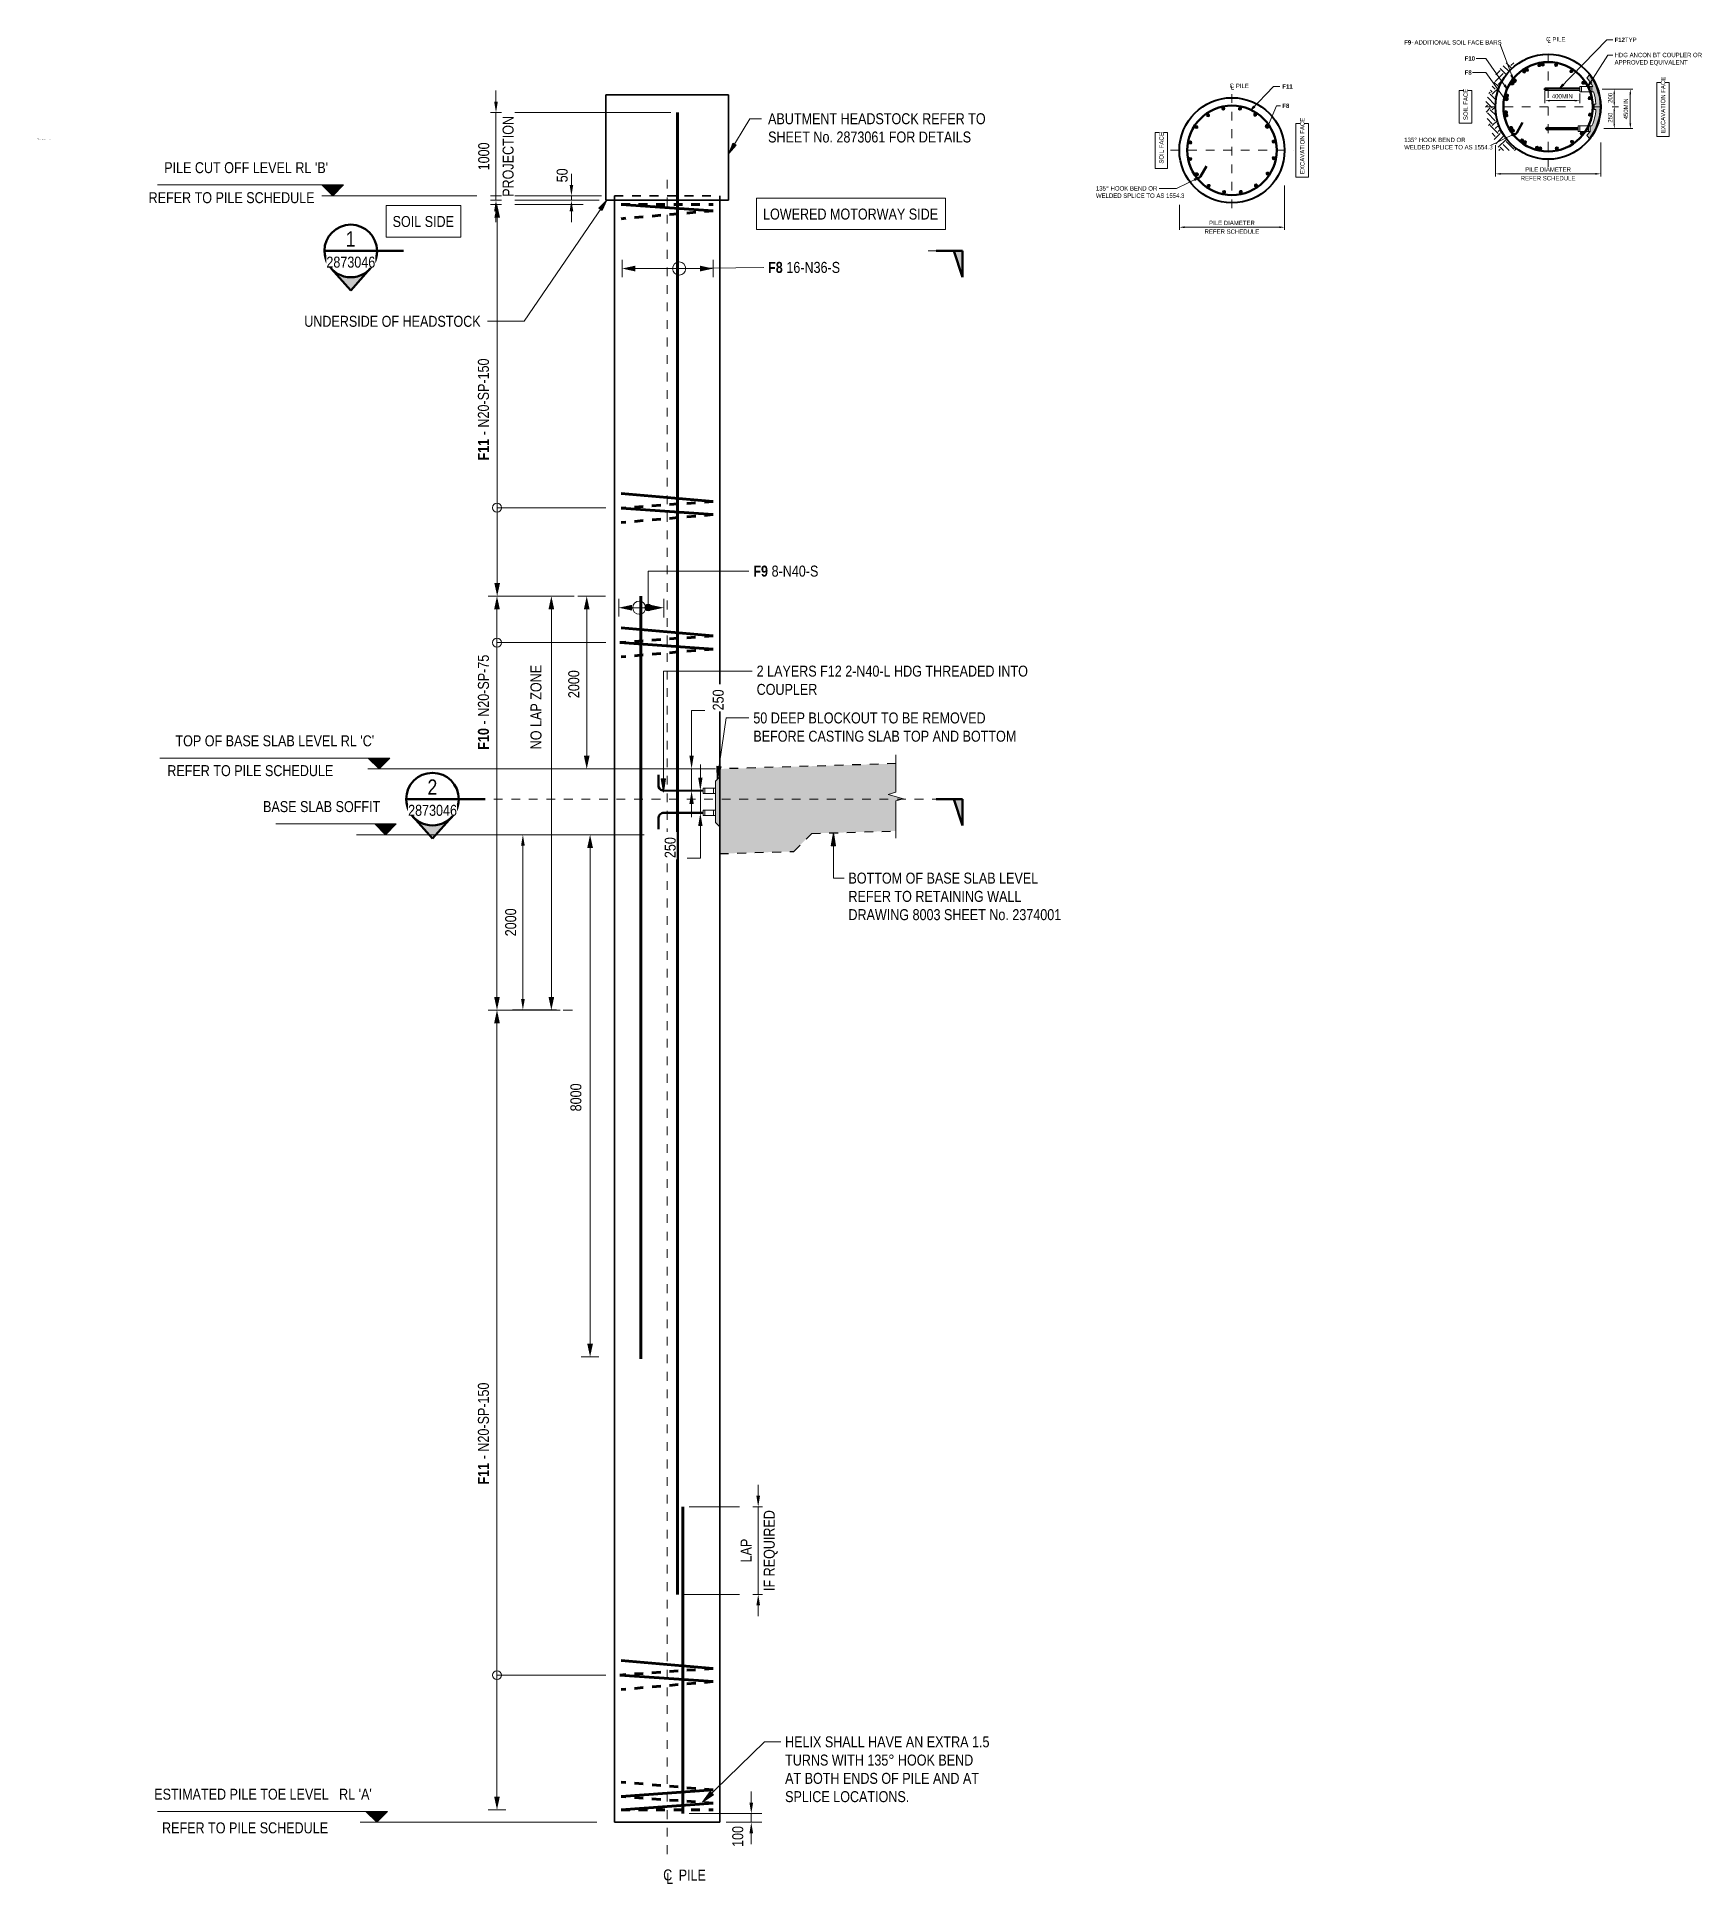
# Model space of a CAD drawing. Header units: metres. Extents: x 1.3 to 20.2, y -17.3 to 3.8.
import ezdxf

# ---------------------------------------------------------------- set-up
doc = ezdxf.new("R2010")
doc.units = ezdxf.units.M
for name, pattern in [('Dot_Section Line', [0.02, 0, -0.02]), ('JacobsCenter', [0.015, 0.009, -0.0015, 0.003, -0.0015]), ('JacobsDash', [0.0045, 0.003, -0.0015])]:
    doc.linetypes.add(name, pattern=pattern)
doc.layers.get('Defpoints').update_dxf_attribs({"color": 41})
for name, color, linetype, lineweight in [('A-ANNO-DIMS', 7, 'Continuous', 9), ('A-ANNO-NOTE', 7, 'Continuous', 9), ('A-DETL', 7, 'Continuous', 13), ('A-DETL-GENF', 7, 'Continuous', 9), ('G-ANNO-SYMB', 7, 'Continuous', 9), ('G-ANNO-TEXT', 7, 'Continuous', 9)]:
    doc.layers.add(name, color=color, linetype=linetype, lineweight=lineweight)
doc.styles.add('Arial Narrow', font='ARIALN.TTF', dxfattribs={"height": 0.0035})
doc.styles.add('Arial Narrow_1', font='ARIALN.TTF', dxfattribs={"height": 0.005})
doc.styles.add('Arial Narrow_2', font='ARIALN.TTF', dxfattribs={"height": 0.125})
doc.styles.add('Arial Narrow_3', font='ARIALN.TTF', dxfattribs={"height": 0.175})
doc.styles.add('Arial Narrow_4', font='ARIALN.TTF', dxfattribs={"height": 0.0025})
doc.styles.add('Arial Narrow_5', font='ARIALN.TTF', dxfattribs={"height": 0.05})
doc.styles.add('Arial Narrow_B', font='ARIALNB.TTF', dxfattribs={"height": 0.125})
doc.styles.add('Arial Narrow_B_1', font='ARIALNB.TTF', dxfattribs={"height": 0.05})
doc.dimstyles.new('____ddd_____Opaque', dxfattribs={"dimscale": 0.3048, "dimtxt": 0.127929, "dimasz": 0.492126, "dimexe": 0.246063, "dimexo": 0.164042, "dimgap": 0.19685, "dimtad": 1, "dimdec": 0, "dimlfac": 1000, "dimzin": 0, "dimdsep": 46, "dimtxsty": 'Arial Narrow_2', "dimsah": 1, "dimcen": 0.09, "dimaunit": 1, "dimadec": 4, "dimazin": 0, "dimtfac": 1, "dimtdec": 4, "dimtix": 1, "dimtmove": 1, "dimatfit": 3, "dimfxl": 1, "dimtvp": 1, "dimtfill": 1, "dimtolj": 1, "dimtzin": 0, "dimlwd": 13, "dimlwe": 13, "dimarcsym": 2})
doc.dimstyles.new('____ddd_____Opaque_1', dxfattribs={"dimscale": 0.3048, "dimtxt": 0.051172, "dimasz": 0.19685, "dimexe": 0.098425, "dimexo": 0.065617, "dimgap": 0.07874, "dimtad": 1, "dimdec": 0, "dimlfac": 1000, "dimzin": 0, "dimdsep": 46, "dimtxsty": 'Arial Narrow_5', "dimsah": 1, "dimcen": 0.09, "dimaunit": 1, "dimadec": 4, "dimazin": 0, "dimtfac": 1, "dimtdec": 4, "dimtix": 1, "dimtmove": 0, "dimatfit": 3, "dimfxl": 1, "dimtvp": 1, "dimtfill": 1, "dimtolj": 1, "dimtzin": 0, "dimlwd": 13, "dimlwe": 13, "dimarcsym": 2})
doc.dimstyles.new('Dimension_Standard_O__mm_', dxfattribs={"dimscale": 0.3048, "dimtxt": 0.127929, "dimasz": 0.410105, "dimexe": 0.393701, "dimexo": 0.246063, "dimgap": 0.246063, "dimtad": 1, "dimdec": 0, "dimlfac": 1000, "dimzin": 0, "dimdsep": 46, "dimtxsty": 'Arial Narrow_2', "dimsah": 1, "dimcen": 0.09, "dimaunit": 1, "dimadec": 4, "dimazin": 0, "dimtfac": 1, "dimtdec": 4, "dimtix": 1, "dimtmove": 0, "dimatfit": 3, "dimfxl": 1, "dimtvp": 1, "dimtfill": 1, "dimtolj": 1, "dimtzin": 0, "dimlwd": 18, "dimlwe": 18, "dimarcsym": 2})
doc.dimstyles.new('Dimension_Standard_O__mm__1', dxfattribs={"dimscale": 0.3048, "dimtxt": 0.127929, "dimasz": 0.410105, "dimexe": 0.393701, "dimexo": 0.246063, "dimgap": 0.246063, "dimtad": 1, "dimdec": 0, "dimlfac": 1000, "dimzin": 0, "dimdsep": 46, "dimtxsty": 'Arial Narrow_2', "dimsah": 1, "dimcen": 0.09, "dimaunit": 1, "dimadec": 4, "dimazin": 0, "dimtfac": 1, "dimtdec": 4, "dimtix": 1, "dimtmove": 2, "dimatfit": 3, "dimfxl": 1, "dimtvp": 1, "dimtfill": 1, "dimtolj": 1, "dimtzin": 0, "dimlwd": 18, "dimlwe": 18, "dimarcsym": 2})
doc.dimstyles.new('Dimension_Standard_T__mm_', dxfattribs={"dimscale": 0.3048, "dimtxt": 0.127929, "dimasz": 0.410105, "dimexe": 0.393701, "dimexo": 0.246063, "dimgap": 0.164042, "dimtad": 1, "dimdec": 0, "dimlfac": 1000, "dimzin": 0, "dimdsep": 46, "dimtxsty": 'Arial Narrow_2', "dimsah": 1, "dimcen": 0.09, "dimaunit": 1, "dimadec": 4, "dimazin": 0, "dimtfac": 1, "dimtdec": 4, "dimtix": 1, "dimtmove": 2, "dimatfit": 3, "dimfxl": 1, "dimtvp": 1, "dimtolj": 1, "dimtzin": 0, "dimlwd": 18, "dimlwe": 18, "dimarcsym": 2})
doc.dimstyles.new('Dimension_Standard_T__mm__1', dxfattribs={"dimscale": 0.3048, "dimtxt": 0.051172, "dimasz": 0.164042, "dimexe": 0.15748, "dimexo": 0.098425, "dimgap": 0.065617, "dimtad": 1, "dimdec": 0, "dimlfac": 1000, "dimzin": 0, "dimdsep": 46, "dimtxsty": 'Arial Narrow_5', "dimsah": 1, "dimcen": 0.09, "dimaunit": 1, "dimadec": 4, "dimazin": 0, "dimtfac": 1, "dimtdec": 4, "dimtix": 1, "dimtmove": 0, "dimatfit": 3, "dimfxl": 1, "dimtvp": 1, "dimtolj": 1, "dimtzin": 0, "dimlwd": 18, "dimlwe": 18, "dimarcsym": 2})

msp = doc.modelspace()

# ---------------------------------------------------------------- texts
at = {"layer": 'A-ANNO-NOTE', "char_height": 0.125, "attachment_point": 1, "style": 'Arial Narrow_2', "bg_fill": 3, "box_fill_scale": 1, "bg_fill_color": 256, "bg_fill_true_color": 13158600, "bg_fill_transparency": 0}
for s, insert in [("PILE CUT OFF LEVEL RL 'B'", (2.7616, 2.3449)), ("TOP OF BASE SLAB LEVEL RL 'C'", (2.8895, -4.1937)), ('BASE SLAB SOFFIT', (3.8889, -4.9441)), ("ESTIMATED PILE TOE LEVEL   RL 'A'", (2.6478, -16.2107))]:
    msp.add_mtext(s, dxfattribs=dict(at, insert=insert))
at = {"layer": 'G-ANNO-TEXT', "char_height": 0.05, "attachment_point": 1, "bg_fill": 3, "box_fill_scale": 1, "bg_fill_color": 256, "bg_fill_transparency": 0}
for s, insert, style in [('F9 ', (16.9054, 3.7366), 'Arial Narrow_B_1'), ('135° HOOK BEND OR ', (16.9054, 2.624), 'Arial Narrow_5')]:
    msp.add_mtext(s, dxfattribs=dict(at, insert=insert, style=style))
at = {"layer": 'G-ANNO-TEXT', "attachment_point": 1, "bg_fill": 3, "box_fill_scale": 1, "bg_fill_color": 256, "bg_fill_true_color": 13158600, "bg_fill_transparency": 0}
for s, insert, char_height, style in [('1.', (1.3097, 2.6064), 0.0035, 'Arial Narrow'), ('REFER TO PILE SCHEDULE', (2.5831, 2.0025), 0.125, 'Arial Narrow_2'), ('REFER TO PILE SCHEDULE', (2.737, -16.5949), 0.125, 'Arial Narrow_2')]:
    msp.add_mtext(s, dxfattribs=dict(at, insert=insert, char_height=char_height, style=style))

# ---------------------------------------------------------------- blocks, each defined once
blk = doc.blocks.new('T2DExtentArrowReinf2 - Extent-7882080-DRG-2873046 - PILE ELAVATION')
at = {"layer": 'A-DETL-GENF'}
for p, q in [((0, 0.01), (0, -0.047)), ((0.15, 0), (0.89, 0)), ((1.04, -0.047), (1.04, 0))]:
    blk.add_line(p, q, dxfattribs=at)
blk = doc.blocks.new('T2DExtentArrowReinf2 - Extent-9206453-DRG-2873046 - PILE ELAVATION')
at = {"layer": 'A-DETL-GENF'}
for p, q in [((0, 0.01), (0, -0.038)), ((0.15, 0), (0.364, 0)), ((0.514, -0.11), (0.514, 0))]:
    blk.add_line(p, q, dxfattribs=at)
blk = doc.blocks.new('T2DExtentArrowReinf2 - Extent-9206446-DRG-2873046 - PILE ELAVATION')
at = {"layer": 'A-DETL-GENF'}
for p, q in [((0, 0.01), (0, -0.038)), ((0.15, 0), (4.317, 0)), ((4.467, -0.979), (4.467, 0))]:
    blk.add_line(p, q, dxfattribs=at)
blk = doc.blocks.new('T2DExtentArrowReinf2 - Extent-9206425-DRG-2873046 - PILE ELAVATION')
at = {"layer": 'A-DETL-GENF'}
for p, q in [((0, 0.01), (0, -0.038)), ((0.15, 0), (5.806, 0)), ((5.956, -0.616), (5.956, 0))]:
    blk.add_line(p, q, dxfattribs=at)
blk = doc.blocks.new('SC_DET_BREAK LINE - Std Break-9236497-DRG-2873046 - PILE ELAVATION')
at = {"layer": 'A-DETL-GENF', "lineweight": 13}
for p, q in [((-0.1, 0), (0.325, 0)), ((0.325, 0), (0.35, -0.087)), ((0.35, -0.087), (0.4, 0.087)), ((0.4, 0.087), (0.425, 0)), ((0.425, 0), (0.85, 0))]:
    blk.add_line(p, q, dxfattribs=at)
blk = doc.blocks.new('T2DExtentArrowReinf2 - Extent-9206422-DRG-2873046 - PILE ELAVATION')
at = {"layer": 'A-DETL-GENF'}
for p, q in [((0, 0.01), (0, -0.038)), ((0.15, 0), (1.821, 0)), ((1.971, -0.214), (1.971, 0))]:
    blk.add_line(p, q, dxfattribs=at)
blk = doc.blocks.new('T2DExtentArrowReinf2 - Extent-9206427-DRG-2873046 - PILE ELAVATION')
at = {"layer": 'A-DETL-GENF'}
for p, q in [((0, 0.01), (0, -0.038)), ((0.15, 0), (8.973, 0)), ((9.123, -0.616), (9.123, 0))]:
    blk.add_line(p, q, dxfattribs=at)
blk = doc.blocks.new('T2DExtentArrowReinf2 - Extent-9206438-DRG-2873046 - PILE ELAVATION')
at = {"layer": 'A-DETL-GENF'}
for p, q in [((0, 0.01), (0, -0.038)), ((0.15, 0), (4.572, 0)), ((4.722, -0.88), (4.722, 0))]:
    blk.add_line(p, q, dxfattribs=at)
blk = doc.blocks.new('T2DExtentArrowReinf2 - Extent-9206458-DRG-2873046 - PILE ELAVATION')
at = {"layer": 'A-DETL-GENF'}
for p, q in [((0, 0.01), (0, -0.038)), ((0.15, 0), (4.572, 0)), ((4.722, -0.214), (4.722, 0))]:
    blk.add_line(p, q, dxfattribs=at)
blk = doc.blocks.new('S_Det_Reinf_Bar Section_2D - N36-5737957-DRG-2873046 - SECTION 1')
at = {"layer": 'A-DETL-GENF'}
blk.add_hatch(color=256, dxfattribs=at).paths.add_polyline_path([(-0.005, -0.017), (0, -0.018), (0.005, -0.017), (0.009, -0.016), (0.013, -0.013), (0.016, -0.009), (0.017, -0.005), (0.018, 0), (0.017, 0.005), (0.016, 0.009), (0.013, 0.013), (0.009, 0.016), (0.005, 0.017), (0, 0.018), (-0.005, 0.017), (-0.009, 0.016), (-0.013, 0.013), (-0.016, 0.009), (-0.017, 0.005), (-0.018, 0), (-0.017, -0.005), (-0.016, -0.009), (-0.013, -0.013), (-0.009, -0.016)])
at = {"layer": 'A-DETL-GENF', "lineweight": 18}
for start, end in [(360, 180), (180, 360)]:
    blk.add_arc((0, 0), 0.018, start, end, dxfattribs=at)
blk = doc.blocks.new('S_Det_Reinf_Bar Section_2D - N36-V1-DRG-2873046 - SECTION 1')
at = {"layer": 'A-DETL-GENF'}
blk.add_hatch(color=256, dxfattribs=at).paths.add_polyline_path([(-0.016, -0.009), (-0.013, -0.013), (-0.009, -0.016), (-0.005, -0.017), (0, -0.018), (0.005, -0.017), (0.009, -0.016), (0.013, -0.013), (0.016, -0.009), (0.017, -0.005), (0.018, 0.001), (0.017, 0.005), (0.016, 0.009), (0.013, 0.013), (0.009, 0.016), (0.005, 0.017), (0, 0.018), (-0.005, 0.017), (-0.009, 0.016), (-0.013, 0.013), (-0.016, 0.009), (-0.017, 0.005), (-0.018, 0), (-0.017, -0.005)])
at = {"layer": 'A-DETL-GENF', "lineweight": 18}
for start, end in [(360, 180), (180, 360)]:
    blk.add_arc((0, 0), 0.018, start, end, dxfattribs=at)
blk = doc.blocks.new('S_Det_Reinf_Bar Section_2D - N36-5737957-DRG-2873046 - SECTION 2')
at = {"layer": 'A-DETL-GENF'}
blk.add_hatch(color=256, dxfattribs=at).paths.add_polyline_path([(-0.005, -0.017), (0, -0.018), (0.005, -0.017), (0.009, -0.016), (0.013, -0.013), (0.016, -0.009), (0.017, -0.005), (0.018, 0), (0.017, 0.005), (0.016, 0.009), (0.013, 0.013), (0.009, 0.016), (0.005, 0.017), (0, 0.018), (-0.005, 0.017), (-0.009, 0.016), (-0.013, 0.013), (-0.016, 0.009), (-0.017, 0.005), (-0.018, 0), (-0.017, -0.005), (-0.016, -0.009), (-0.013, -0.013), (-0.009, -0.016), (-0.006, -0.017)])
at = {"layer": 'A-DETL-GENF', "lineweight": 18}
for start, end in [(360, 180), (180, 360)]:
    blk.add_arc((0, 0), 0.018, start, end, dxfattribs=at)
blk = doc.blocks.new('S_Det_Reinf_Bar Section_2D - N36-V2-DRG-2873046 - SECTION 2')
at = {"layer": 'A-DETL-GENF'}
blk.add_hatch(color=256, dxfattribs=at).paths.add_polyline_path([(-0.009, -0.016), (-0.005, -0.017), (0, -0.018), (0.005, -0.017), (0.009, -0.016), (0.013, -0.013), (0.016, -0.009), (0.017, -0.005), (0.018, 0), (0.017, 0.005), (0.016, 0.009), (0.013, 0.013), (0.009, 0.016), (0.005, 0.017), (0, 0.018), (-0.005, 0.017), (-0.009, 0.016), (-0.013, 0.013), (-0.016, 0.009), (-0.017, 0.005), (-0.018, 0), (-0.017, -0.005), (-0.016, -0.009), (-0.013, -0.013)])
at = {"layer": 'A-DETL-GENF', "lineweight": 18}
for start, end in [(360, 180), (180, 360)]:
    blk.add_arc((0, 0), 0.018, start, end, dxfattribs=at)
blk = doc.blocks.new('S_Det_Reinf_Bar Section_2D - N36-V3-DRG-2873046 - SECTION 2')
at = {"layer": 'A-DETL-GENF'}
blk.add_hatch(color=256, dxfattribs=at).paths.add_polyline_path([(0, -0.018), (0.005, -0.017), (0.009, -0.016), (0.013, -0.013), (0.016, -0.009), (0.017, -0.005), (0.018, 0), (0.017, 0.005), (0.016, 0.009), (0.013, 0.013), (0.009, 0.016), (0.005, 0.017), (0, 0.018), (-0.005, 0.017), (-0.009, 0.015), (-0.013, 0.013), (-0.016, 0.009), (-0.017, 0.005), (-0.018, 0), (-0.017, -0.005), (-0.016, -0.009), (-0.013, -0.013), (-0.009, -0.016), (-0.005, -0.017)])
at = {"layer": 'A-DETL-GENF', "lineweight": 18}
for start, end in [(360, 180), (180, 360)]:
    blk.add_arc((0, 0), 0.018, start, end, dxfattribs=at)
blk = doc.blocks.new('S_Det_Reinf_Bar Section_2D - N36-V4-DRG-2873046 - SECTION 2')
at = {"layer": 'A-DETL-GENF'}
blk.add_hatch(color=256, dxfattribs=at).paths.add_polyline_path([(-0.009, -0.016), (-0.005, -0.017), (0, -0.018), (0.005, -0.017), (0.009, -0.016), (0.013, -0.013), (0.016, -0.009), (0.017, -0.005), (0.018, 0), (0.017, 0.005), (0.015, 0.009), (0.013, 0.013), (0.009, 0.016), (0.005, 0.017), (0, 0.018), (-0.005, 0.017), (-0.009, 0.016), (-0.013, 0.013), (-0.016, 0.009), (-0.017, 0.004), (-0.018, -0.001), (-0.017, -0.005), (-0.015, -0.009), (-0.013, -0.013)])
at = {"layer": 'A-DETL-GENF', "lineweight": 18}
for start, end in [(360, 180), (180, 360)]:
    blk.add_arc((0, 0), 0.018, start, end, dxfattribs=at)
blk = doc.blocks.new('S_Det_Reinf_Bar Section_2D - N36-V5-DRG-2873046 - SECTION 2')
at = {"layer": 'A-DETL-GENF'}
blk.add_hatch(color=256, dxfattribs=at).paths.add_polyline_path([(-0.013, -0.013), (-0.009, -0.016), (-0.005, -0.017), (0, -0.018), (0.005, -0.017), (0.009, -0.016), (0.013, -0.013), (0.016, -0.009), (0.017, -0.004), (0.018, 0), (0.017, 0.005), (0.016, 0.009), (0.013, 0.013), (0.009, 0.016), (0.005, 0.017), (0, 0.018), (-0.005, 0.017), (-0.009, 0.016), (-0.013, 0.013), (-0.016, 0.009), (-0.017, 0.004), (-0.018, 0), (-0.017, -0.005), (-0.016, -0.009)])
at = {"layer": 'A-DETL-GENF', "lineweight": 18}
for start, end in [(360, 180), (180, 360)]:
    blk.add_arc((0, 0), 0.018, start, end, dxfattribs=at)
blk = doc.blocks.new('S_Det_Reinf_Bar Section_2D - N36-V6-DRG-2873046 - SECTION 2')
at = {"layer": 'A-DETL-GENF'}
blk.add_hatch(color=256, dxfattribs=at).paths.add_polyline_path([(-0.017, -0.005), (-0.016, -0.009), (-0.012, -0.013), (-0.009, -0.016), (-0.004, -0.017), (0, -0.018), (0.005, -0.017), (0.009, -0.016), (0.013, -0.013), (0.016, -0.009), (0.017, -0.005), (0.018, 0), (0.017, 0.005), (0.016, 0.009), (0.013, 0.013), (0.009, 0.016), (0.004, 0.017), (0, 0.018), (-0.005, 0.017), (-0.009, 0.016), (-0.013, 0.013), (-0.016, 0.009), (-0.017, 0.004), (-0.018, 0), (-0.017, -0.004)])
at = {"layer": 'A-DETL-GENF', "lineweight": 18}
for start, end in [(360, 180), (180, 360)]:
    blk.add_arc((0, 0), 0.018, start, end, dxfattribs=at)
blk = doc.blocks.new('S_Det_Reinf_Bar Section_2D - N36-V7-DRG-2873046 - SECTION 2')
at = {"layer": 'A-DETL-GENF'}
blk.add_hatch(color=256, dxfattribs=at).paths.add_polyline_path([(-0.018, 0), (-0.017, -0.005), (-0.016, -0.009), (-0.013, -0.013), (-0.009, -0.016), (-0.005, -0.017), (0, -0.018), (0.005, -0.017), (0.009, -0.016), (0.013, -0.013), (0.016, -0.009), (0.017, -0.005), (0.018, 0), (0.017, 0.005), (0.015, 0.009), (0.013, 0.013), (0.009, 0.016), (0.005, 0.017), (0, 0.018), (-0.005, 0.017), (-0.009, 0.015), (-0.013, 0.013), (-0.016, 0.009), (-0.017, 0.005), (-0.018, 0.002)])
at = {"layer": 'A-DETL-GENF', "lineweight": 18}
for start, end in [(360, 180), (180, 360)]:
    blk.add_arc((0, 0), 0.018, start, end, dxfattribs=at)
blk = doc.blocks.new('S_Det_Reinf_Bar Section_2D - N36-V8-DRG-2873046 - SECTION 2')
at = {"layer": 'A-DETL-GENF'}
blk.add_hatch(color=256, dxfattribs=at).paths.add_polyline_path([(-0.005, 0.017), (-0.009, 0.016), (-0.013, 0.013), (-0.016, 0.009), (-0.017, 0.005), (-0.018, 0), (-0.017, -0.005), (-0.016, -0.009), (-0.013, -0.013), (-0.009, -0.016), (-0.004, -0.017), (0, -0.018), (0.005, -0.017), (0.009, -0.016), (0.013, -0.013), (0.016, -0.009), (0.017, -0.005), (0.018, 0), (0.017, 0.005), (0.016, 0.009), (0.013, 0.013), (0.009, 0.016), (0.004, 0.017), (0, 0.018)])
at = {"layer": 'A-DETL-GENF', "lineweight": 18}
for start, end in [(360, 180), (180, 360)]:
    blk.add_arc((0, 0), 0.018, start, end, dxfattribs=at)
blk = doc.blocks.new('Drafting View - sectionTail-4870194-DRG-2873046 - PILE ELAVATION')
at = {"layer": 'G-ANNO-SYMB'}
blk.add_hatch(color=256, dxfattribs=at).paths.add_polyline_path([(-0.006, 0.006), (-0.004, 0), (-0.006, 0)])
at = {"layer": 'G-ANNO-SYMB', "lineweight": 50}
for p, q in [((-0.006, 0.006), (-0.006, 0)), ((-0.004, 0), (-0.006, 0.006)), ((-0.006, 0), (-0.004, 0)), ((-0.006, 0), (0, 0))]:
    blk.add_line(p, q, dxfattribs=at)
blk = doc.blocks.new('Drafting View - SectionHead-4898858-DRG-2873046 - PILE ELAVATION')
at = {"layer": 'G-ANNO-SYMB'}
h = blk.add_hatch(color=256, dxfattribs=at)
edge = h.paths.add_edge_path()
edge.add_line((-0.002, 0.009), (0.00247, 0.004))
edge.add_arc((-0.002, 0), 0.006, 41.8277, 138.1723)
edge.add_line((-0.00647, 0.004), (-0.002, 0.009))
at = {"layer": 'G-ANNO-SYMB', "lineweight": 50}
for p, q in [((-0.002, 0.009), (-0.00647, 0.004)), ((0.00247, 0.004), (-0.002, 0.009)), ((0.004, 0), (0.01, 0))]:
    blk.add_line(p, q, dxfattribs=at)
for start, end in [(360, 180), (180, 360)]:
    blk.add_arc((-0.002, 0), 0.006, start, end, dxfattribs=at)
blk = doc.blocks.new('CS_Annot_Centreline Symbol4 - CS_Annot_Centreline Symbol-6057300-DRG-2873046 - PILE ELAVATION')
at = {"layer": 'A-ANNO-NOTE', "char_height": 0.0025, "attachment_point": 1, "style": 'Arial Narrow_4'}
for s, insert, width in [('C  ', (-0.00109, 0.00476), 0.0044093), ('L', (-0.00041, 0.00392), 0.0019241)]:
    blk.add_mtext(s, dxfattribs=dict(at, insert=insert, width=width))
blk = doc.blocks.new('DIMBLOCK1-DRG-2873046 - PILE ELAVATION')
at = {"layer": 'A-ANNO-DIMS', "color": 0, "lineweight": 18, "transparency": 16777216}
for p, q in [((6.546, 3.036), (6.546, 3.161)), ((8.541, 2.911), (6.426, 2.911)), ((6.546, 1.911), (6.546, 2.911)), ((7.723, 1.911), (6.426, 1.911)), ((6.546, 1.786), (6.546, 1.661))]:
    blk.add_line(p, q, dxfattribs=at)
at = {"layer": 'A-ANNO-DIMS', "color": 0, "transparency": 16777216}
for points in [[(6.525, 3.036), (6.567, 3.036), (6.546, 2.911)], [(6.525, 1.786), (6.567, 1.786), (6.546, 1.911)]]:
    blk.add_solid(points, dxfattribs=at)
at = {"layer": 'Defpoints', "color": 0, "transparency": 16777216}
for p in [(8.616, 2.911), (7.798, 1.911)]:
    blk.add_point(p, dxfattribs=at)
at = {"layer": 'A-ANNO-DIMS', "color": 0, "lineweight": 18, "transparency": 16777216, "char_height": 0.125, "width": 1.10872, "attachment_point": 5, "rotation": 90, "style": 'Arial Narrow_2', "bg_fill": 3, "box_fill_scale": 1.1, "bg_fill_color": 256, "bg_fill_true_color": 13158600, "bg_fill_transparency": 0}
for s, insert in [('\\A1;1000', (6.407, 2.411)), ('\\A1;PROJECTION', (6.685, 2.411))]:
    blk.add_mtext(s, dxfattribs=dict(at, insert=insert))
at = {"layer": 'Defpoints', "color": 0, "transparency": 16777216}
blk.add_point((6.546, 2.911), dxfattribs=at)
blk = doc.blocks.new('SYM_ANO_Level1 - FINISHED LEVEL-7882076-DRG-2873046 - PILE ELAVATION')
at = {"layer": 'A-ANNO-NOTE'}
blk.add_hatch(color=256, dxfattribs=at).paths.add_polyline_path([(0, 0), (0.00247, -0.00247), (-0.00247, -0.00247)])
for p, q in [((-0.00247, 0), (0.00253, 0)), ((0, 0), (-0.00247, -0.00247)), ((-0.00247, -0.00247), (0.00247, -0.00247)), ((0.025, -0.00247), (-0.00247, -0.00247)), ((0.00247, -0.00247), (0, 0))]:
    blk.add_line(p, q, dxfattribs=at)
blk = doc.blocks.new('DIMBLOCK2-DRG-2873046 - PILE ELAVATION')
at = {"layer": 'A-ANNO-DIMS', "color": 0, "lineweight": 13, "transparency": 16777216}
for p, q in [((8.927, -3.909), (8.777, -3.909)), ((8.777, -3.909), (8.777, -4.277)), ((8.777, -4.427), (8.777, -4.277)), ((9.048, -4.577), (8.702, -4.577)), ((8.777, -4.827), (8.777, -4.577)), ((8.86, -4.827), (8.702, -4.827)), ((8.777, -4.977), (8.777, -5.127))]:
    blk.add_line(p, q, dxfattribs=at)
at = {"layer": 'A-ANNO-DIMS', "color": 0, "transparency": 16777216}
for points in [[(8.752, -4.427), (8.802, -4.427), (8.777, -4.577)], [(8.752, -4.977), (8.802, -4.977), (8.777, -4.827)]]:
    blk.add_solid(points, dxfattribs=at)
at = {"layer": 'Defpoints', "color": 0, "transparency": 16777216}
for p in [(8.777, -4.577), (9.098, -4.577), (8.91, -4.827)]:
    blk.add_point(p, dxfattribs=at)
at = {"layer": 'A-ANNO-DIMS', "color": 0, "lineweight": 13, "transparency": 16777216, "insert": (9.018, -3.909), "char_height": 0.125, "width": 0.2851, "attachment_point": 1, "rotation": 90, "line_spacing_factor": 0.974696, "style": 'Arial Narrow_2', "bg_fill": 3, "box_fill_scale": 1.1, "bg_fill_color": 256, "bg_fill_true_color": 13158600, "bg_fill_transparency": 0}
blk.add_mtext('\\A1;250', dxfattribs=at)
blk = doc.blocks.new('DIMBLOCK3-DRG-2873046 - PILE ELAVATION')
at = {"layer": 'A-ANNO-DIMS', "color": 0, "lineweight": 13, "transparency": 16777216}
for p, q in [((8.877, -4.677), (8.877, -4.527)), ((8.86, -4.827), (8.802, -4.827)), ((8.877, -5.077), (8.877, -4.827)), ((8.86, -5.077), (8.802, -5.077)), ((8.877, -5.227), (8.877, -5.377)), ((8.877, -5.595), (8.877, -5.377)), ((8.727, -5.595), (8.877, -5.595))]:
    blk.add_line(p, q, dxfattribs=at)
at = {"layer": 'A-ANNO-DIMS', "color": 0, "transparency": 16777216}
for points in [[(8.852, -4.677), (8.902, -4.677), (8.877, -4.827)], [(8.852, -5.227), (8.902, -5.227), (8.877, -5.077)]]:
    blk.add_solid(points, dxfattribs=at)
at = {"layer": 'Defpoints', "color": 0, "transparency": 16777216}
for p in [(8.877, -4.827), (8.91, -4.827), (8.91, -5.077)]:
    blk.add_point(p, dxfattribs=at)
at = {"layer": 'A-ANNO-DIMS', "color": 0, "lineweight": 13, "transparency": 16777216, "insert": (8.47, -5.594), "char_height": 0.125, "width": 0.2851, "attachment_point": 1, "rotation": 90, "line_spacing_factor": 0.974696, "style": 'Arial Narrow_2', "bg_fill": 3, "box_fill_scale": 1.1, "bg_fill_color": 256, "bg_fill_true_color": 13158600, "bg_fill_transparency": 0}
blk.add_mtext('\\A1;250', dxfattribs=at)
blk = doc.blocks.new('DIMBLOCK4-DRG-2873046 - PILE ELAVATION')
at = {"layer": 'A-ANNO-DIMS', "color": 0, "lineweight": 18, "transparency": 16777216}
for p, q in [((9.458, -16.369), (9.458, -16.244)), ((8.751, -16.494), (9.578, -16.494)), ((9.173, -16.594), (9.578, -16.594)), ((9.458, -16.594), (9.458, -16.494)), ((9.458, -16.719), (9.458, -16.844))]:
    blk.add_line(p, q, dxfattribs=at)
at = {"layer": 'A-ANNO-DIMS', "color": 0, "transparency": 16777216}
for points in [[(9.437, -16.369), (9.479, -16.369), (9.458, -16.494)], [(9.437, -16.719), (9.479, -16.719), (9.458, -16.594)]]:
    blk.add_solid(points, dxfattribs=at)
at = {"layer": 'Defpoints', "color": 0, "transparency": 16777216}
for p in [(8.676, -16.494), (9.098, -16.594), (9.458, -16.494)]:
    blk.add_point(p, dxfattribs=at)
at = {"layer": 'A-ANNO-DIMS', "color": 0, "lineweight": 18, "transparency": 16777216, "insert": (9.241, -16.875), "char_height": 0.125, "width": 0.2851, "attachment_point": 1, "rotation": 90, "line_spacing_factor": 0.974696, "style": 'Arial Narrow_2'}
blk.add_mtext('\\A1;100', dxfattribs=at)
blk = doc.blocks.new('DIMBLOCK5-DRG-2873046 - PILE ELAVATION')
at = {"layer": 'A-ANNO-DIMS', "color": 0, "lineweight": 18, "transparency": 16777216}
for p, q in [((9.537, -12.869), (9.537, -12.744)), ((8.751, -12.994), (9.657, -12.994)), ((9.537, -13.994), (9.537, -12.994)), ((8.691, -13.994), (9.657, -13.994)), ((9.537, -14.119), (9.537, -14.244))]:
    blk.add_line(p, q, dxfattribs=at)
at = {"layer": 'A-ANNO-DIMS', "color": 0, "transparency": 16777216}
for points in [[(9.516, -12.869), (9.558, -12.869), (9.537, -12.994)], [(9.516, -14.119), (9.558, -14.119), (9.537, -13.994)]]:
    blk.add_solid(points, dxfattribs=at)
at = {"layer": 'Defpoints', "color": 0, "transparency": 16777216}
for p in [(8.676, -12.994), (8.616, -13.994)]:
    blk.add_point(p, dxfattribs=at)
at = {"layer": 'A-ANNO-DIMS', "color": 0, "lineweight": 18, "transparency": 16777216, "char_height": 0.125, "width": 1.11115, "attachment_point": 5, "rotation": 90, "style": 'Arial Narrow_2', "bg_fill": 3, "box_fill_scale": 1.1, "bg_fill_color": 256, "bg_fill_true_color": 13158600, "bg_fill_transparency": 0}
for s, insert in [('\\A1;LAP', (9.399, -13.494)), ('\\A1;IF REQUIRED', (9.68, -13.494))]:
    blk.add_mtext(s, dxfattribs=dict(at, insert=insert))
at = {"layer": 'Defpoints', "color": 0, "transparency": 16777216}
blk.add_point((9.537, -12.994), dxfattribs=at)
blk = doc.blocks.new('SYM_ANO_Level1 - FINISHED LEVEL-9206403-DRG-2873046 - PILE ELAVATION')
at = {"layer": 'A-ANNO-NOTE'}
blk.add_hatch(color=256, dxfattribs=at).paths.add_polyline_path([(0, 0), (0.00247, -0.00247), (-0.00247, -0.00247)])
for p, q in [((-0.00247, 0), (0.00253, 0)), ((0, 0), (-0.00247, -0.00247)), ((-0.00247, -0.00247), (0.00247, -0.00247)), ((0.05, -0.00247), (-0.00247, -0.00247)), ((0.00247, -0.00247), (0, 0))]:
    blk.add_line(p, q, dxfattribs=at)
blk = doc.blocks.new('DIMBLOCK6-DRG-2873046 - PILE ELAVATION')
at = {"layer": 'A-ANNO-DIMS', "color": 0, "lineweight": 18, "transparency": 16777216}
for p, q in [((6.866, -5.327), (6.733, -5.327)), ((6.853, -5.452), (6.853, -7.202)), ((7.236, -7.327), (6.733, -7.327))]:
    blk.add_line(p, q, dxfattribs=at)
at = {"layer": 'A-ANNO-DIMS', "color": 0, "transparency": 16777216}
for points in [[(6.832, -5.452), (6.874, -5.452), (6.853, -5.327)], [(6.832, -7.202), (6.874, -7.202), (6.853, -7.327)]]:
    blk.add_solid(points, dxfattribs=at)
at = {"layer": 'Defpoints', "color": 0, "transparency": 16777216}
for p in [(6.941, -5.327), (6.853, -7.327), (7.311, -7.327)]:
    blk.add_point(p, dxfattribs=at)
at = {"layer": 'A-ANNO-DIMS', "color": 0, "lineweight": 18, "transparency": 16777216, "insert": (6.714, -6.327), "char_height": 0.125, "width": 0.38013, "attachment_point": 5, "rotation": 90, "style": 'Arial Narrow_2', "bg_fill": 3, "box_fill_scale": 1.1, "bg_fill_color": 256, "bg_fill_true_color": 13158600, "bg_fill_transparency": 0}
blk.add_mtext('\\A1;2000', dxfattribs=at)
blk = doc.blocks.new('SymbolReinfLoop - Loop-7876044-DRG-2873046 - PILE ELAVATION')
at = {"layer": 'A-ANNO-NOTE', "lineweight": 13}
blk.add_circle((0, 0), 0.001, dxfattribs=at)
blk = doc.blocks.new('SYM_ANO_Level1 - FINISHED LEVEL-9206455-DRG-2873046 - PILE ELAVATION')
at = {"layer": 'A-ANNO-NOTE'}
blk.add_hatch(color=256, dxfattribs=at).paths.add_polyline_path([(0, 0), (0.00247, -0.00247), (-0.00247, -0.00247)])
for p, q in [((-0.00247, 0), (0.00253, 0)), ((0, 0), (-0.00247, -0.00247)), ((-0.00247, -0.00247), (0.00247, -0.00247)), ((0.04, -0.00247), (-0.00247, -0.00247)), ((0.00247, -0.00247), (0, 0))]:
    blk.add_line(p, q, dxfattribs=at)
blk = doc.blocks.new('DIMBLOCK7-DRG-2873046 - PILE ELAVATION')
at = {"layer": 'A-ANNO-DIMS', "color": 0, "lineweight": 18, "transparency": 16777216}
for p, q in [((7.406, 2.086), (7.406, 2.211)), ((7.715, 1.961), (7.286, 1.961)), ((7.723, 1.911), (7.286, 1.911)), ((7.406, 1.911), (7.406, 1.961)), ((7.406, 1.786), (7.406, 1.661))]:
    blk.add_line(p, q, dxfattribs=at)
at = {"layer": 'A-ANNO-DIMS', "color": 0, "transparency": 16777216}
blk.add_solid([(7.386, 1.786), (7.427, 1.786), (7.406, 1.911)], dxfattribs=at)
at = {"layer": 'Defpoints', "color": 0, "transparency": 16777216}
for p in [(7.406, 1.961), (7.79, 1.961), (7.798, 1.911)]:
    blk.add_point(p, dxfattribs=at)
at = {"layer": 'A-ANNO-DIMS', "color": 0, "lineweight": 18, "transparency": 16777216, "insert": (7.238, 2.115), "char_height": 0.125, "width": 0.19007, "attachment_point": 1, "rotation": 90, "line_spacing_factor": 0.974696, "style": 'Arial Narrow_2', "bg_fill": 3, "box_fill_scale": 1.1, "bg_fill_color": 256, "bg_fill_true_color": 13158600, "bg_fill_transparency": 0}
blk.add_mtext('\\A1;50', dxfattribs=at)
at = {"layer": 'A-ANNO-DIMS', "color": 0, "transparency": 16777216}
blk.add_solid([(7.386, 2.086), (7.427, 2.086), (7.406, 1.961)], dxfattribs=at)
blk = doc.blocks.new('DIMBLOCK8-DRG-2873046 - SECTION 1')
at = {"layer": 'A-ANNO-DIMS', "color": 0, "lineweight": 13, "transparency": 16777216}
for p, q in [((15.541, 2.078), (15.541, 1.573)), ((14.341, 1.858), (14.341, 1.573)), ((14.401, 1.603), (15.481, 1.603))]:
    blk.add_line(p, q, dxfattribs=at)
at = {"layer": 'A-ANNO-DIMS', "color": 0, "transparency": 16777216}
for points in [[(14.401, 1.613), (14.401, 1.593), (14.341, 1.603)], [(15.481, 1.613), (15.481, 1.593), (15.541, 1.603)]]:
    blk.add_solid(points, dxfattribs=at)
at = {"layer": 'Defpoints', "color": 0, "transparency": 16777216}
for p in [(15.541, 2.098), (14.341, 1.878), (15.541, 1.603)]:
    blk.add_point(p, dxfattribs=at)
at = {"layer": 'A-ANNO-DIMS', "color": 0, "lineweight": 13, "transparency": 16777216, "insert": (14.941, 1.652), "char_height": 0.05, "width": 0.62673, "attachment_point": 5, "style": 'Arial Narrow_5', "bg_fill": 3, "box_fill_scale": 1.1, "bg_fill_color": 256, "bg_fill_true_color": 13158600, "bg_fill_transparency": 0}
blk.add_mtext('\\A1;PILE DIAMETER', dxfattribs=at)
at = {"layer": 'A-ANNO-DIMS', "color": 0, "lineweight": 13, "transparency": 16777216, "insert": (14.941, 1.553), "char_height": 0.05, "width": 0.62673, "attachment_point": 5, "style": 'Arial Narrow_5', "bg_fill": 3, "box_fill_scale": 1.1, "bg_fill_color": 256, "bg_fill_true_color": 13158600, "bg_fill_transparency": 0}
blk.add_mtext('\\A1;REFER SCHEDULE', dxfattribs=at)
blk = doc.blocks.new('CS_Annot_Centreline Symbol4 - CS_Annot_Centreline Symbol-6057300-DRG-2873046 - SECTION 1')
at = {"layer": 'A-ANNO-NOTE', "char_height": 0.0025, "attachment_point": 1, "style": 'Arial Narrow_4'}
for s, insert, width in [('C  ', (-0.0011, 0.0048), 0.004409), ('L', (-0.0004, 0.0039), 0.001924)]:
    blk.add_mtext(s, dxfattribs=dict(at, insert=insert, width=width))
blk = doc.blocks.new('DIMBLOCK9-DRG-2873046 - SECTION 2')
at = {"layer": 'A-ANNO-DIMS', "color": 0, "lineweight": 13, "transparency": 16777216}
for p, q in [((19.334, 3.178), (19.515, 3.178)), ((19.485, 2.788), (19.485, 3.118)), ((19.35, 2.728), (19.515, 2.728))]:
    blk.add_line(p, q, dxfattribs=at)
at = {"layer": 'A-ANNO-DIMS', "color": 0, "transparency": 16777216}
for points in [[(19.475, 3.118), (19.495, 3.118), (19.485, 3.178)], [(19.475, 2.788), (19.495, 2.788), (19.485, 2.728)]]:
    blk.add_solid(points, dxfattribs=at)
at = {"layer": 'A-ANNO-DIMS', "color": 0, "lineweight": 13, "transparency": 16777216, "insert": (19.435, 2.953), "char_height": 0.05, "width": 0.26024, "attachment_point": 5, "rotation": 90, "style": 'Arial Narrow_5', "bg_fill": 3, "box_fill_scale": 1.1, "bg_fill_color": 256, "bg_fill_true_color": 13158600, "bg_fill_transparency": 0}
blk.add_mtext('\\A1;450MIN', dxfattribs=at)
at = {"layer": 'Defpoints', "color": 0, "transparency": 16777216}
for p in [(19.314, 3.178), (19.485, 3.178), (19.33, 2.728)]:
    blk.add_point(p, dxfattribs=at)
blk = doc.blocks.new('DIMBLOCK10-DRG-2873046 - SECTION 2')
at = {"layer": 'A-ANNO-DIMS', "color": 0, "lineweight": 13, "transparency": 16777216}
for p, q in [((17.947, 2.539), (17.947, 2.182)), ((19.147, 2.571), (19.147, 2.182)), ((18.007, 2.212), (19.087, 2.212))]:
    blk.add_line(p, q, dxfattribs=at)
at = {"layer": 'A-ANNO-DIMS', "color": 0, "transparency": 16777216}
for points in [[(18.007, 2.222), (18.007, 2.202), (17.947, 2.212)], [(19.087, 2.222), (19.087, 2.202), (19.147, 2.212)]]:
    blk.add_solid(points, dxfattribs=at)
at = {"layer": 'Defpoints', "color": 0, "transparency": 16777216}
for p in [(17.947, 2.559), (19.147, 2.591), (19.147, 2.212)]:
    blk.add_point(p, dxfattribs=at)
at = {"layer": 'A-ANNO-DIMS', "color": 0, "lineweight": 13, "transparency": 16777216, "insert": (18.547, 2.261), "char_height": 0.05, "width": 0.62673, "attachment_point": 5, "style": 'Arial Narrow_5', "bg_fill": 3, "box_fill_scale": 1.1, "bg_fill_color": 256, "bg_fill_true_color": 13158600, "bg_fill_transparency": 0}
blk.add_mtext('\\A1;PILE DIAMETER', dxfattribs=at)
at = {"layer": 'A-ANNO-DIMS', "color": 0, "lineweight": 13, "transparency": 16777216, "insert": (18.547, 2.162), "char_height": 0.05, "width": 0.62673, "attachment_point": 5, "style": 'Arial Narrow_5', "bg_fill": 3, "box_fill_scale": 1.1, "bg_fill_color": 256, "bg_fill_true_color": 13158600, "bg_fill_transparency": 0}
blk.add_mtext('\\A1;REFER SCHEDULE', dxfattribs=at)
blk = doc.blocks.new('DIMBLOCK11-DRG-2873046 - SECTION 2')
at = {"layer": 'A-ANNO-DIMS', "color": 0, "lineweight": 13, "transparency": 16777216}
for p, q in [((18.509, 3.158), (18.509, 3.017)), ((18.569, 3.047), (18.849, 3.047)), ((18.909, 3.127), (18.909, 3.017))]:
    blk.add_line(p, q, dxfattribs=at)
at = {"layer": 'A-ANNO-DIMS', "color": 0, "transparency": 16777216}
for points in [[(18.569, 3.057), (18.569, 3.037), (18.509, 3.047)], [(18.849, 3.057), (18.849, 3.037), (18.909, 3.047)]]:
    blk.add_solid(points, dxfattribs=at)
at = {"layer": 'A-ANNO-DIMS', "color": 0, "lineweight": 13, "transparency": 16777216, "insert": (18.709, 3.097), "char_height": 0.05, "width": 0.26024, "attachment_point": 5, "style": 'Arial Narrow_5', "bg_fill": 3, "box_fill_scale": 1.1, "bg_fill_color": 256, "bg_fill_true_color": 13158600, "bg_fill_transparency": 0}
blk.add_mtext('\\A1;400MIN', dxfattribs=at)
at = {"layer": 'Defpoints', "color": 0, "transparency": 16777216}
for p in [(18.509, 3.178), (18.909, 3.147), (18.909, 3.047)]:
    blk.add_point(p, dxfattribs=at)
blk = doc.blocks.new('CS_Annot_Centreline Symbol4 - CS_Annot_Centreline Symbol-6057300-DRG-2873046 - SECTION 2')
at = {"layer": 'A-ANNO-NOTE', "char_height": 0.0025, "attachment_point": 1, "style": 'Arial Narrow_4'}
for s, insert, width in [('C  ', (-0.0011, 0.0048), 0.004409), ('L', (-0.0004, 0.0039), 0.001924)]:
    blk.add_mtext(s, dxfattribs=dict(at, insert=insert, width=width))
blk = doc.blocks.new('DIMBLOCK12-DRG-2873046 - SECTION 2')
at = {"layer": 'A-ANNO-DIMS', "color": 0, "lineweight": 18, "transparency": 16777216}
for p, q in [((19.277, 2.978), (19.35, 2.978)), ((19.302, 2.778), (19.302, 2.928)), ((19.181, 2.728), (19.35, 2.728))]:
    blk.add_line(p, q, dxfattribs=at)
at = {"layer": 'A-ANNO-DIMS', "color": 0, "transparency": 16777216}
for points in [[(19.293, 2.928), (19.31, 2.928), (19.302, 2.978)], [(19.293, 2.778), (19.31, 2.778), (19.302, 2.728)]]:
    blk.add_solid(points, dxfattribs=at)
at = {"layer": 'Defpoints', "color": 0, "transparency": 16777216}
for p in [(19.247, 2.978), (19.302, 2.978), (19.151, 2.728)]:
    blk.add_point(p, dxfattribs=at)
at = {"layer": 'A-ANNO-DIMS', "color": 0, "lineweight": 18, "transparency": 16777216, "insert": (19.256, 2.853), "char_height": 0.05, "width": 0.11404, "attachment_point": 5, "rotation": 90, "style": 'Arial Narrow_5'}
blk.add_mtext('\\A1;250', dxfattribs=at)
blk = doc.blocks.new('DIMBLOCK13-DRG-2873046 - SECTION 2')
at = {"layer": 'A-ANNO-DIMS', "color": 0, "lineweight": 18, "transparency": 16777216}
for p, q in [((19.165, 3.178), (19.35, 3.178)), ((19.277, 2.978), (19.35, 2.978)), ((19.302, 3.028), (19.302, 3.128))]:
    blk.add_line(p, q, dxfattribs=at)
at = {"layer": 'A-ANNO-DIMS', "color": 0, "transparency": 16777216}
for points in [[(19.293, 3.128), (19.31, 3.128), (19.302, 3.178)], [(19.293, 3.028), (19.31, 3.028), (19.302, 2.978)]]:
    blk.add_solid(points, dxfattribs=at)
at = {"layer": 'Defpoints', "color": 0, "transparency": 16777216}
for p in [(19.135, 3.178), (19.302, 3.178), (19.247, 2.978)]:
    blk.add_point(p, dxfattribs=at)
at = {"layer": 'A-ANNO-DIMS', "color": 0, "lineweight": 18, "transparency": 16777216, "insert": (19.256, 3.078), "char_height": 0.05, "width": 0.11404, "attachment_point": 5, "rotation": 90, "style": 'Arial Narrow_5'}
blk.add_mtext('\\A1;200', dxfattribs=at)

# ---------------------------------------------------------------- dimensions: what is measured, and where the dimension line sits
at = {"layer": 'A-ANNO-DIMS', "lineweight": 18}
dim = msp.add_linear_dim(base=(9.4582, -16.4941), p1=(9.098, -16.5941), p2=(8.6756, -16.4941), angle=90, dimstyle='Dimension_Standard_T__mm_', override={"dimpost": '<>', "dimfxl": 0.434063}, dxfattribs=at)
dim.commit()
dim.dimension.update_dxf_attribs({"geometry": 'DIMBLOCK4-DRG-2873046 - PILE ELAVATION', "text_midpoint": (9.3247, -16.7321), "dimtype": 160, "text_rotation": 90})

# ---------------------------------------------------------------- hatches: boundary and pattern name
at = {"layer": 'A-ANNO-NOTE'}
for points in [[(6.592, 1.7115), (6.5595, 1.8615), (6.527, 1.7115)], [(8.1338, 1.0989), (8.1338, 1.1639), (7.9838, 1.1314)], [(8.8738, 1.0989), (9.0238, 1.1314), (8.8738, 1.1639)], [(6.5595, -2.6059), (6.592, -2.4559), (6.527, -2.4559)], [(6.5898, -2.7559), (6.5573, -2.6059), (6.5248, -2.7559), (6.527, -2.7559)], [(7.1449, -2.7559), (7.2099, -2.7559), (7.1774, -2.6059)], [(7.6135, -2.7559), (7.581, -2.6059), (7.5485, -2.7559), (7.5868, -2.7559)], [(8.0961, -2.7702), (8.0961, -2.7052), (7.9461, -2.7377), (7.9838, -2.7459)], [(8.3103, -2.7702), (8.4603, -2.7377), (8.3103, -2.7052)], [(7.581, -4.5771), (7.6135, -4.4271), (7.5485, -4.4271)], [(7.6518, -5.4775), (7.6193, -5.3275), (7.5868, -5.4775)], [(6.5573, -7.3275), (6.5898, -7.1775), (6.5248, -7.1775), (6.527, -7.1876)], [(6.5248, -7.4775), (6.5898, -7.4775), (6.5573, -7.3275), (6.527, -7.4673)], [(7.1774, -7.3275), (7.2099, -7.1775), (7.1449, -7.1775)], [(7.6193, -11.2838), (7.6518, -11.1338), (7.5868, -11.1338)], [(6.5573, -16.4501), (6.5898, -16.3001), (6.5248, -16.3001), (6.527, -16.3103)]]:
    msp.add_hatch(color=256, dxfattribs=at).paths.add_polyline_path(points)
at = {"layer": 'A-DETL-GENF'}
h = msp.add_hatch(dxfattribs=at)
h.set_pattern_fill('FP_1', color=256, style=0, pattern_type=2)
h.set_pattern_definition([(315, (14.5876, 0), (0.179605, 0), [0.127, -0.127]), (315, (14.62128, 0.03368), (0.179605, 0), [0.127, -0.127]), (315, (14.65496, 0.06736), (0.179605, 0), [0.127, -0.127]), (45, (14.67741, 0.06736), (0, 0.179605), [0.127, -0.127]), (45, (14.71109, 0.03368), (0, 0.179605), [0.127, -0.127]), (45, (14.74478, 0), (0, 0.179605), [0.127, -0.127])])
h.paths.add_polyline_path([(18.2135, 2.4777), (18.2156, 2.4777), (18.1812, 2.5023), (18.1467, 2.5312), (18.1182, 2.5583), (18.0898, 2.5895), (18.0637, 2.6226), (18.0399, 2.6575), (18.0186, 2.694), (18, 2.7319), (17.9834, 2.773), (17.9709, 2.8111), (17.9606, 2.852), (17.9532, 2.8936), (17.9488, 2.9355), (17.9473, 2.9777), (17.9488, 3.0199), (17.9532, 3.0619), (17.9606, 3.1034), (17.9709, 3.1444), (17.9841, 3.1845), (18, 3.2236), (18.0186, 3.2614), (18.0399, 3.2979), (18.0637, 3.3328), (18.0898, 3.3659), (18.1182, 3.3971), (18.1488, 3.4262), (18.1812, 3.4531), (18.2156, 3.4777), (18.0697, 3.4777), (17.9523, 3.367), (17.9523, 3.3077), (17.9174, 3.2326), (17.8401, 3.0545), (17.8288, 2.9903), (17.8628, 2.773), (17.905, 2.6823), (17.9571, 2.5358), (17.9841, 2.4777), (18.1812, 2.4777)])
at = {"layer": 'A-DETL-GENF', "true_color": 0xffffff}
for points in [[(19.022, 2.6107), (19.0451, 2.6428), (19.066, 2.6762), (19.0847, 2.711), (19.1011, 2.7469), (19.1151, 2.7838), (19.1266, 2.8216), (19.1356, 2.8601), (19.1421, 2.899), (19.146, 2.9383), (19.1473, 2.9778), (19.146, 3.0173), (19.1421, 3.0566), (19.1356, 3.0955), (19.1266, 3.134), (19.1151, 3.1718), (19.1011, 3.2087), (19.0847, 3.2446), (19.0659, 3.2794), (19.045, 3.3128), (19.0218, 3.3449), (18.9883, 3.3064), (19.0255, 3.2596), (19.0567, 3.2086), (19.0471, 3.2086), (19.0471, 3.1466), (19.066, 3.1466), (19.0762, 3.1128), (19.0841, 3.0786), (19.0897, 3.0439), (19.093, 3.0087), (19.0721, 3.0087), (19.0721, 2.9467), (19.093, 2.9466), (19.0901, 2.9143), (19.0852, 2.8822), (19.078, 2.8494), (19.0694, 2.8192), (19.0587, 2.7886), (19.0461, 2.7586), (19.0271, 2.7586), (19.0271, 2.6966), (19.0262, 2.6966), (19.008, 2.6721), (18.9883, 2.6488), (19.008, 2.6265)], [(9.098, -5.543), (9.9433, -5.5177), (10.148, -5.3131), (11.1083, -5.284), (11.1083, -4.9423), (11.1958, -4.9173), (11.0208, -4.8673), (11.1083, -4.8423), (11.1083, -4.5162), (9.098, -4.5771), (9.098, -5.5177)], [(9.098, -5.2375), (9.098, -4.6671), (9.048, -4.7171), (9.048, -5.1875)]]:
    msp.add_hatch(color=7, dxfattribs=at).paths.add_polyline_path(points)
at = {"layer": 'G-ANNO-TEXT'}
for points in [[(18.0821, 3.1796), (18.0605, 3.2256), (18.0461, 3.2154)], [(18.1474, 3.2905), (18.1385, 3.3405), (18.122, 3.3344)], [(18.6782, 3.186), (18.7272, 3.2221), (18.7128, 3.2361)], [(18.9998, 3.2081), (19.0403, 3.2535), (19.0234, 3.2642)], [(15.1601, 2.9427), (15.2011, 2.9726), (15.1884, 2.9848)], [(9.2029, 2.4442), (9.2865, 2.5397), (9.2488, 2.5625)], [(18.1777, 2.6742), (18.1288, 2.6603), (18.1365, 2.6445)], [(14.5581, 2.1673), (14.5093, 2.1533), (14.5171, 2.1375)], [(7.8093, 1.9113), (7.7207, 1.8204), (7.7572, 1.7956)], [(9.0671, -4.6991), (9.1138, -4.5544), (9.0642, -4.5471)], [(8.456, -4.8401), (8.4811, -4.6901), (8.4309, -4.6901)], [(10.3953, -5.306), (10.3702, -5.456), (10.4204, -5.456)], [(8.9009, -16.3657), (9.0258, -16.279), (8.9907, -16.243)]]:
    msp.add_hatch(color=256, dxfattribs=at).paths.add_polyline_path(points)
h = msp.add_hatch(color=256, dxfattribs=at)
edge = h.paths.add_edge_path()
edge.add_arc((8.2817, -2.7364), 0.0375, 0, 360)

# ---------------------------------------------------------------- linework, layer by layer
at = {"layer": 'A-ANNO-NOTE'}
for p, q in [((6.6595, 1.8615), (6.4595, 1.8615)), ((6.5595, 1.7115), (6.5595, 1.6615)), ((7.9838, 1.2314), (7.9838, 1.0314)), ((8.1338, 1.1314), (8.1838, 1.1314)), ((8.8738, 1.1314), (8.8238, 1.1314)), ((9.0238, 1.0314), (9.0238, 1.2314)), ((6.5595, -2.4559), (6.5595, -2.4059)), ((6.6573, -2.6059), (6.4573, -2.6059)), ((6.4595, -2.6059), (6.6595, -2.6059)), ((7.2774, -2.6059), (7.0774, -2.6059)), ((7.681, -2.6059), (7.481, -2.6059)), ((7.9461, -2.6377), (7.9461, -2.8377)), ((8.0961, -2.7377), (8.1461, -2.7377)), ((8.3103, -2.7377), (8.2603, -2.7377)), ((8.4603, -2.8377), (8.4603, -2.6377)), ((6.5573, -2.7559), (6.5573, -2.8059)), ((7.1774, -2.7559), (7.1774, -2.8059)), ((7.581, -2.7559), (7.581, -2.8059)), ((7.581, -4.4271), (7.581, -4.3771)), ((7.481, -4.5771), (7.681, -4.5771)), ((7.7193, -5.3275), (7.5193, -5.3275)), ((7.6193, -5.4775), (7.6193, -5.5275)), ((6.5573, -7.1775), (6.5573, -7.1275)), ((7.1774, -7.1775), (7.1774, -7.1275)), ((6.6573, -7.3275), (6.4573, -7.3275)), ((6.4573, -7.3275), (6.6573, -7.3275)), ((7.0774, -7.3275), (7.2774, -7.3275)), ((6.5573, -7.4775), (6.5573, -7.5275)), ((7.6193, -11.1338), (7.6193, -11.0838)), ((7.5193, -11.2838), (7.7193, -11.2838)), ((6.5573, -16.3001), (6.5573, -16.2501)), ((6.4573, -16.4501), (6.6573, -16.4501))]:
    msp.add_line(p, q, dxfattribs=at)
for centre in [(8.6356, 1.1314), (8.1803, -2.7377)]:
    msp.add_circle(centre, 0.075, dxfattribs=at)
at = {"layer": 'A-DETL', "linetype": 'JacobsCenter', "lineweight": 18}
for p, q in [((18.5473, 2.2777), (18.5473, 3.6777)), ((14.9411, 1.8203), (14.9411, 3.1453)), ((17.8473, 2.9777), (19.2473, 2.9777)), ((14.2411, 2.4803), (15.6411, 2.4803))]:
    msp.add_line(p, q, dxfattribs=at)
at = {"layer": 'A-DETL', "lineweight": 35}
for p, q in [((18.5391, 3.1776), (18.4991, 3.1776)), ((18.5191, 3.1976), (18.5191, 3.1576)), ((18.9091, 3.1876), (18.5191, 3.1876)), ((18.9091, 3.1676), (18.5191, 3.1676)), ((18.5351, 2.7076), (18.5351, 2.7476)), ((18.5551, 2.7276), (18.5151, 2.7276)), ((18.8891, 2.7376), (18.5351, 2.7376)), ((18.8891, 2.7176), (18.5351, 2.7176)), ((7.898, -16.5941), (7.898, 1.9615)), ((9.098, -16.5941), (9.098, 1.9115)), ((7.898, -16.5941), (9.098, -16.5941))]:
    msp.add_line(p, q, dxfattribs=at)
at = {"layer": 'A-DETL'}
for p, q in [((18.9091, 3.2086), (19.0471, 3.2086)), ((18.9091, 3.2086), (18.9091, 3.1466)), ((18.9291, 3.1466), (18.9291, 3.2086)), ((19.0218, 3.3449), (18.9883, 3.3064)), ((19.0271, 3.2086), (19.0271, 3.1466)), ((19.0567, 3.2086), (19.0471, 3.2086)), ((19.0471, 3.2086), (19.0471, 3.1466)), ((19.0471, 3.1466), (18.9091, 3.1466)), ((19.0471, 3.1466), (19.066, 3.1466)), ((19.093, 3.0087), (19.0721, 3.0087)), ((19.0721, 3.0087), (19.0721, 2.9467)), ((19.0271, 2.7586), (18.8891, 2.7586)), ((18.8891, 2.6966), (18.8891, 2.7586)), ((18.9091, 2.7586), (18.9091, 2.6966)), ((19.0071, 2.6966), (19.0071, 2.7586)), ((19.0461, 2.7586), (19.0271, 2.7586)), ((19.0271, 2.6966), (19.0271, 2.7586)), ((19.0721, 2.9467), (19.093, 2.9467)), ((18.8891, 2.6966), (19.0271, 2.6966)), ((18.9883, 2.6488), (19.022, 2.6107)), ((9.048, -4.7961), (8.91, -4.7961)), ((8.91, -4.8581), (8.91, -4.7961)), ((8.93, -4.7961), (8.93, -4.8581)), ((9.028, -4.8581), (9.028, -4.7961)), ((9.098, -4.6671), (9.048, -4.7171)), ((9.048, -4.7171), (9.048, -5.1875)), ((9.048, -4.8581), (9.048, -4.7961)), ((9.098, -5.2375), (9.098, -4.6671)), ((8.91, -4.8581), (9.048, -4.8581)), ((9.048, -5.0465), (8.91, -5.0465)), ((8.91, -5.1085), (8.91, -5.0465)), ((8.93, -5.0465), (8.93, -5.1085)), ((9.028, -5.1085), (9.028, -5.0465)), ((9.048, -5.1085), (9.048, -5.0465)), ((8.91, -5.1085), (9.048, -5.1085)), ((9.048, -5.1875), (9.098, -5.2375)), ((7.698, -16.5941), (4.998, -16.5941))]:
    msp.add_line(p, q, dxfattribs=at)
at = {"layer": 'A-DETL', "color": 8, "lineweight": 35, "true_color": 0x808080}
for p, q in [((7.798, 3.1115), (9.198, 3.1115)), ((7.798, 1.9115), (7.798, 3.1115)), ((9.198, 1.9115), (9.198, 3.1115)), ((7.798, 1.9115), (9.198, 1.9115))]:
    msp.add_line(p, q, dxfattribs=at)
at = {"layer": 'A-DETL', "lineweight": 70}
for p, q in [((8.6156, -13.9941), (8.6156, 2.9115)), ((7.973, 1.8615), (9.023, 1.79)), ((7.973, -1.436), (9.023, -1.526)), ((7.973, -1.601), (9.023, -1.676)), ((8.198, -11.3059), (8.198, -2.6059)), ((7.958, -3.1337), (9.023, -3.2087)), ((7.973, -2.9687), (9.023, -3.0587)), ((8.6756, -16.4941), (8.6756, -12.9941)), ((7.973, -14.7487), (9.023, -14.8387)), ((7.958, -14.9137), (9.023, -14.9887)), ((7.973, -16.3001), (9.023, -16.2251)), ((7.973, -16.4501), (9.023, -16.3751))]:
    msp.add_line(p, q, dxfattribs=at)
at = {"layer": 'A-DETL', "lineweight": 50}
for p, q in [((18.1892, 2.68), (18.2549, 2.7966)), ((14.583, 2.1826), (14.6487, 2.2992)), ((8.3983, -4.6426), (8.3983, -4.764)), ((8.91, -4.8271), (8.4486, -4.8246)), ((8.3983, -5.1434), (8.3983, -5.2648)), ((8.91, -5.0775), (8.4623, -5.0775))]:
    msp.add_line(p, q, dxfattribs=at)
at = {"layer": 'A-DETL', "linetype": 'JacobsCenter', "lineweight": 9}
msp.add_line((8.498, -16.9562), (8.498, 2.1438), dxfattribs=at)
at = {"layer": 'A-DETL', "lineweight": 9}
for p, q in [((7.748, 1.9615), (4.628, 1.9615)), ((7.7973, -1.5964), (6.5573, -1.5964)), ((7.7973, -3.1364), (6.5573, -3.1364)), ((8.91, -4.5771), (5.11, -4.5771)), ((7.6532, -5.3275), (4.9532, -5.3275)), ((7.7973, -14.9156), (6.5573, -14.9156))]:
    msp.add_line(p, q, dxfattribs=at)
at = {"layer": 'A-DETL', "linetype": 'JacobsDash', "lineweight": 35}
for p in [(7.898, 1.9615), (9.098, 1.9115)]:
    msp.add_line(p, (9.098, 1.9615), dxfattribs=at)
at = {"layer": 'A-DETL', "linetype": 'JacobsDash', "lineweight": 70}
for p, q in [((7.973, 1.8615), (9.023, 1.8615)), ((7.973, 1.8615), (9.023, 1.8615)), ((9.023, 1.79), (7.973, 1.7)), ((9.023, -1.526), (7.973, -1.601)), ((9.023, -1.676), (7.973, -1.766)), ((9.023, -3.0587), (7.958, -3.1337)), ((9.023, -3.2087), (7.973, -3.2987)), ((9.023, -14.8387), (7.958, -14.9137)), ((9.023, -14.9887), (7.973, -15.0787)), ((9.023, -16.2251), (7.973, -16.1351)), ((9.023, -16.3751), (7.973, -16.3001)), ((7.973, -16.4501), (9.023, -16.4501)), ((7.973, -16.4501), (9.023, -16.4501))]:
    msp.add_line(p, q, dxfattribs=at)
at = {"layer": 'A-DETL', "linetype": 'JacobsDash', "lineweight": 25}
for p, q in [((11.1083, -4.5162), (9.098, -4.5771)), ((9.098, -4.5771), (9.098, -5.543)), ((9.9433, -5.5177), (10.148, -5.3131)), ((10.148, -5.3131), (11.1083, -5.284)), ((9.098, -5.543), (9.9433, -5.5177))]:
    msp.add_line(p, q, dxfattribs=at)
at = {"layer": 'A-DETL', "color": 7, "lineweight": 9, "true_color": 0xffffff}
msp.add_line((7.4193, -7.3275), (7.3113, -7.3275), dxfattribs=at)
at = {"layer": 'A-DETL', "lineweight": 40}
for centre in [(18.5473, 2.9777), (14.9411, 2.4803)]:
    msp.add_circle(centre, 0.6, dxfattribs=at)
at = {"layer": 'A-DETL', "lineweight": 50}
for centre in [(18.5473, 2.9777), (14.9411, 2.4803)]:
    msp.add_circle(centre, 0.51, dxfattribs=at)
at = {"layer": 'A-DETL', "lineweight": 9}
for centre in [(18.1631, 3.2746), (18.0698, 3.0681), (15.3428, 2.7532)]:
    msp.add_circle(centre, 0.0225, dxfattribs=at)
at = {"layer": 'A-DETL', "lineweight": 35}
for centre in [(18.5191, 3.1776), (18.5351, 2.7276)]:
    msp.add_circle(centre, 0.01, dxfattribs=at)
at = {"layer": 'A-DETL'}
for centre, radius, start, end in [((18.5473, 2.9777), 0.6, 123.55731, 236.44269), ((18.6223, 2.9776), 0.492, 28.00264, 41.93319), ((18.5689, 2.9776), 0.525, 3.39413, 18.77816), ((18.5689, 2.9776), 0.525, 335.34566, 356.62383), ((18.6223, 2.9776), 0.492, 318.05744, 325.17037)]:
    msp.add_arc(centre, radius, start, end, dxfattribs=at)
at = {"layer": 'A-DETL', "lineweight": 40}
msp.add_arc((18.5473, 2.9777), 0.6, 322.28796, 37.73, dxfattribs=at)
at = {"layer": 'A-DETL', "lineweight": 50}
for centre, radius, start, end in [((18.1613, 2.6957), 0.032, 215.38966, 330.6187), ((14.5551, 2.1983), 0.032, 215.38966, 330.6187), ((8.4623, -4.7621), 0.064, 178.28164, 257.63996), ((8.4623, -5.1415), 0.064, 90, 181.71836)]:
    msp.add_arc(centre, radius, start, end, dxfattribs=at)
at = {"layer": 'G-ANNO-SYMB', "lineweight": 50}
for p, q in [((4.5891, 1.3325), (5.1891, 1.3325)), ((5.5212, -4.9213), (6.1212, -4.9213))]:
    msp.add_line(p, q, dxfattribs=at)
at = {"layer": 'G-ANNO-SYMB', "color": 7, "linetype": 'Dot_Section Line', "true_color": 0xffffff}
for p, q in [((4.9891, 1.3325), (5.2941, 1.3325)), ((11.4773, 1.3325), (11.5669, 1.3325))]:
    msp.add_line(p, q, dxfattribs=at)
at = {"layer": 'G-ANNO-TEXT'}
for p, q in [((17.9932, 3.7116), (17.8852, 3.7116)), ((18.1474, 3.2905), (17.9932, 3.7116)), ((18.6782, 3.186), (19.2182, 3.7416)), ((19.2182, 3.7416), (19.2854, 3.7416)), ((17.7263, 3.5285), (17.7249, 3.5285)), ((17.8367, 3.5285), (17.7263, 3.5285)), ((18.0821, 3.1796), (17.8367, 3.5285)), ((18.9998, 3.2081), (19.2269, 3.5677)), ((19.2269, 3.5677), (19.2854, 3.5677)), ((15.4153, 3.2083), (15.4855, 3.2083)), ((17.724, 3.3672), (17.6832, 3.3672)), ((17.8367, 3.3672), (17.724, 3.3672)), ((18.0475, 3.0754), (17.8367, 3.3672)), ((18.0605, 3.2256), (18.0461, 3.2154)), ((18.0461, 3.2154), (18.0821, 3.1796)), ((18.0821, 3.1796), (18.0605, 3.2256)), ((18.1385, 3.3405), (18.122, 3.3344)), ((18.122, 3.3344), (18.1474, 3.2905)), ((18.1474, 3.2905), (18.1385, 3.3405)), ((18.7128, 3.2361), (18.6782, 3.186)), ((18.6782, 3.186), (18.7272, 3.2221)), ((18.7272, 3.2221), (18.7128, 3.2361)), ((19.0234, 3.2642), (18.9998, 3.2081)), ((18.9998, 3.2081), (19.0403, 3.2535)), ((19.0403, 3.2535), (19.0234, 3.2642)), ((15.1884, 2.9848), (15.1601, 2.9427)), ((15.1601, 2.9427), (15.2011, 2.9726)), ((15.2011, 2.9726), (15.1884, 2.9848)), ((15.3574, 2.7709), (15.448, 2.9881)), ((15.448, 2.9881), (15.4955, 2.9881)), ((9.2029, 2.4442), (9.4429, 2.8406)), ((9.4429, 2.8406), (9.5748, 2.8406)), ((9.2488, 2.5625), (9.2029, 2.4442)), ((9.2029, 2.4442), (9.2865, 2.5397)), ((9.2865, 2.5397), (9.2488, 2.5625)), ((18.1777, 2.6742), (17.8509, 2.5157)), ((18.1777, 2.6742), (18.1288, 2.6603)), ((18.1288, 2.6603), (18.1365, 2.6445)), ((18.1365, 2.6445), (18.1777, 2.6742)), ((17.8509, 2.5157), (17.7794, 2.5157)), ((7.8093, 1.9113), (6.8687, 0.5296)), ((7.8093, 1.9113), (7.7207, 1.8204)), ((7.7572, 1.7956), (7.8093, 1.9113)), ((7.7207, 1.8204), (7.7572, 1.7956)), ((8.6424, 1.1314), (9.5998, 1.1446)), ((6.4514, 0.5296), (6.4481, 0.5296)), ((6.8687, 0.5296), (6.4514, 0.5296)), ((8.2817, -2.32), (9.4314, -2.32)), ((8.2817, -2.7364), (8.2817, -2.32)), ((8.456, -3.4611), (9.4691, -3.4611)), ((8.456, -4.8401), (8.456, -3.4611)), ((9.0671, -4.6991), (9.171, -3.9952)), ((9.171, -3.9952), (9.4314, -3.9952)), ((9.1138, -4.5544), (9.0642, -4.5471)), ((9.0642, -4.5471), (9.0671, -4.6991)), ((9.0671, -4.6991), (9.1138, -4.5544)), ((8.4811, -4.6901), (8.4309, -4.6901)), ((8.4309, -4.6901), (8.456, -4.8401)), ((8.456, -4.8401), (8.4811, -4.6901)), ((10.3953, -5.306), (10.3702, -5.456)), ((10.3702, -5.456), (10.4204, -5.456)), ((10.4204, -5.456), (10.3953, -5.306)), ((10.3953, -5.306), (10.3953, -5.8225)), ((10.3953, -5.8225), (10.5162, -5.8225)), ((8.9009, -16.3657), (9.6084, -15.6758)), ((9.6084, -15.6758), (9.7939, -15.6758)), ((8.9907, -16.243), (8.9009, -16.3657)), ((8.9009, -16.3657), (9.0258, -16.279)), ((9.0258, -16.279), (8.9907, -16.243))]:
    msp.add_line(p, q, dxfattribs=at)
at = {"layer": 'G-ANNO-TEXT', "lineweight": 18, "flags": 128}
for points in [[(17.5336, 2.7912), (17.5336, 3.1614), (17.677, 3.1614), (17.677, 2.7912)], [(19.7856, 2.6379), (19.7856, 3.2542), (19.929, 3.2542), (19.929, 2.6379)], [(15.6708, 2.1725), (15.6708, 2.7848), (15.8142, 2.7848), (15.8142, 2.1725)], [(14.0636, 2.2719), (14.0636, 2.6853), (14.207, 2.6853), (14.207, 2.2719)], [(9.5172, 1.9341), (11.6717, 1.9341), (11.6717, 1.5756), (9.5172, 1.5756)], [(5.2915, 1.8495), (6.146, 1.8495), (6.146, 1.491), (5.2915, 1.491)]]:
    msp.add_lwpolyline(points, close=True, dxfattribs=at)
at = {"layer": 'G-ANNO-TEXT'}
msp.add_circle((8.2817, -2.7364), 0.0375, dxfattribs=at)

# ---------------------------------------------------------------- block references
at = {"layer": 'A-ANNO-NOTE'}
for name, p, xscale, yscale, zscale in [('CS_Annot_Centreline Symbol4 - CS_Annot_Centreline Symbol-6057300-DRG-2873046 - SECTION 2', (18.5473, 3.6777), 20, 20, 20), ('CS_Annot_Centreline Symbol4 - CS_Annot_Centreline Symbol-6057300-DRG-2873046 - SECTION 1', (14.9361, 3.1453), 20, 20, 20), ('SymbolReinfLoop - Loop-7876044-DRG-2873046 - PILE ELAVATION', (6.5573, -1.5964), 50, 50, 50), ('SymbolReinfLoop - Loop-7876044-DRG-2873046 - PILE ELAVATION', (6.5573, -14.9156), 50, 50, 50), ('CS_Annot_Centreline Symbol4 - CS_Annot_Centreline Symbol-6057300-DRG-2873046 - PILE ELAVATION', (8.5076, -17.3692), 50, 50, 50)]:
    msp.add_blockref(name, p, dxfattribs=dict(at, xscale=xscale, yscale=yscale, zscale=zscale))
at = {"layer": 'A-ANNO-NOTE', "xscale": 50, "yscale": 50, "zscale": 50, "rotation": 180}
for name, p in [('SYM_ANO_Level1 - FINISHED LEVEL-9206403-DRG-2873046 - PILE ELAVATION', (5.2122, -4.5771)), ('SYM_ANO_Level1 - FINISHED LEVEL-7882076-DRG-2873046 - PILE ELAVATION', (5.2856, -5.3275))]:
    msp.add_blockref(name, p, dxfattribs=at)
at = {"layer": 'A-DETL-GENF'}
for name, p, rotation in [('S_Det_Reinf_Bar Section_2D - N36-V2-DRG-2873046 - SECTION 2', (18.2739, 3.3789), 34.24094756902333), ('S_Det_Reinf_Bar Section_2D - N36-V4-DRG-2873046 - SECTION 2', (18.306, 3.399), 29.77051837165899), ('S_Det_Reinf_Bar Section_2D - N36-5737957-DRG-2873046 - SECTION 2', (18.4482, 3.453), 11.74094756902333), ('S_Det_Reinf_Bar Section_2D - N36-V3-DRG-2873046 - SECTION 2', (18.4856, 3.4593), 7.270518371658985), ('S_Det_Reinf_Bar Section_2D - N36-5737957-DRG-2873046 - SECTION 2', (18.6377, 3.4547), 349.240947569023), ('S_Det_Reinf_Bar Section_2D - N36-5737957-DRG-2873046 - SECTION 2', (18.8133, 3.3838), 326.740947569023), ('S_Det_Reinf_Bar Section_2D - N36-5737957-DRG-2873046 - SECTION 2', (18.1412, 3.2437), 56.7409475690233), ('S_Det_Reinf_Bar Section_2D - N36-V5-DRG-2873046 - SECTION 2', (18.1631, 3.2746), 52.27051837165897), ('S_Det_Reinf_Bar Section_2D - N36-5737957-DRG-2873046 - SECTION 2', (18.9485, 3.2511), 304.240947569023), ('S_Det_Reinf_Bar Section_2D - N36-5737957-DRG-2873046 - SECTION 1', (14.842, 2.9556), 11.74094756902333), ('S_Det_Reinf_Bar Section_2D - N36-5737957-DRG-2873046 - SECTION 1', (15.0315, 2.9573), 349.240947569023), ('S_Det_Reinf_Bar Section_2D - N36-5737957-DRG-2873046 - SECTION 2', (18.0703, 3.0681), 79.24094756902323), ('S_Det_Reinf_Bar Section_2D - N36-V6-DRG-2873046 - SECTION 2', (18.0788, 3.105), 74.77051837165891), ('S_Det_Reinf_Bar Section_2D - N36-5737957-DRG-2873046 - SECTION 2', (19.0226, 3.0768), 281.7409475690231), ('S_Det_Reinf_Bar Section_2D - N36-V1-DRG-2873046 - SECTION 1', (14.535, 2.7464), 56.7409475690233), ('S_Det_Reinf_Bar Section_2D - N36-5737957-DRG-2873046 - SECTION 1', (14.6677, 2.8815), 34.24094756902333), ('S_Det_Reinf_Bar Section_2D - N36-5737957-DRG-2873046 - SECTION 1', (15.2071, 2.8865), 326.740947569023), ('S_Det_Reinf_Bar Section_2D - N36-5737957-DRG-2873046 - SECTION 1', (15.3423, 2.7537), 304.240947569023), ('S_Det_Reinf_Bar Section_2D - N36-V7-DRG-2873046 - SECTION 2', (18.0657, 2.916), 97.2705183716589), ('S_Det_Reinf_Bar Section_2D - N36-5737957-DRG-2873046 - SECTION 2', (18.072, 2.8786), 101.7409475690232), ('S_Det_Reinf_Bar Section_2D - N36-V4-DRG-2873046 - SECTION 2', (18.126, 2.7364), 119.7705183716589), ('S_Det_Reinf_Bar Section_2D - N36-5737957-DRG-2873046 - SECTION 2', (19.0243, 2.8874), 259.2409475690231), ('S_Det_Reinf_Bar Section_2D - N36-5737957-DRG-2873046 - SECTION 1', (14.4641, 2.5707), 79.24094756902323), ('S_Det_Reinf_Bar Section_2D - N36-5737957-DRG-2873046 - SECTION 1', (15.4164, 2.5794), 281.7409475690231), ('S_Det_Reinf_Bar Section_2D - N36-V2-DRG-2873046 - SECTION 2', (18.1461, 2.7043), 124.2409475690232), ('S_Det_Reinf_Bar Section_2D - N36-V5-DRG-2873046 - SECTION 2', (18.2504, 2.5935), 142.2705183716589), ('S_Det_Reinf_Bar Section_2D - N36-5737957-DRG-2873046 - SECTION 2', (18.2813, 2.5716), 146.7409475690232), ('S_Det_Reinf_Bar Section_2D - N36-V8-DRG-2873046 - SECTION 2', (18.42, 2.5092), 164.7705183716589), ('S_Det_Reinf_Bar Section_2D - N36-5737957-DRG-2873046 - SECTION 2', (18.8207, 2.5765), 214.2409475690231), ('S_Det_Reinf_Bar Section_2D - N36-5737957-DRG-2873046 - SECTION 2', (18.9308, 2.675), 236.740947569023), ('S_Det_Reinf_Bar Section_2D - N36-5737957-DRG-2873046 - SECTION 1', (14.4658, 2.3813), 101.7409475690232), ('S_Det_Reinf_Bar Section_2D - N36-5737957-DRG-2873046 - SECTION 1', (15.4181, 2.39), 259.2409475690231), ('S_Det_Reinf_Bar Section_2D - N36-5737957-DRG-2873046 - SECTION 2', (18.4569, 2.5007), 169.2409475690232), ('S_Det_Reinf_Bar Section_2D - N36-5737957-DRG-2873046 - SECTION 2', (18.6464, 2.5024), 191.740947569023), ('S_Det_Reinf_Bar Section_2D - N36-5737957-DRG-2873046 - SECTION 1', (14.5399, 2.2069), 124.2409475690232), ('S_Det_Reinf_Bar Section_2D - N36-5737957-DRG-2873046 - SECTION 1', (15.3472, 2.2143), 236.740947569023), ('S_Det_Reinf_Bar Section_2D - N36-5737957-DRG-2873046 - SECTION 1', (14.6751, 2.0742), 146.7409475690232), ('S_Det_Reinf_Bar Section_2D - N36-5737957-DRG-2873046 - SECTION 1', (14.8507, 2.0033), 169.2409475690232), ('S_Det_Reinf_Bar Section_2D - N36-5737957-DRG-2873046 - SECTION 1', (15.0402, 2.005), 191.740947569023), ('S_Det_Reinf_Bar Section_2D - N36-5737957-DRG-2873046 - SECTION 1', (15.2145, 2.0791), 214.2409475690231), ('T2DExtentArrowReinf2 - Extent-9206446-DRG-2873046 - PILE ELAVATION', (6.5595, -2.6059), 89.99999999999993), ('T2DExtentArrowReinf2 - Extent-9206438-DRG-2873046 - PILE ELAVATION', (6.5573, -7.3275), 89.9999999999999), ('T2DExtentArrowReinf2 - Extent-9206458-DRG-2873046 - PILE ELAVATION', (7.1774, -2.6059), 269.9999999999999), ('T2DExtentArrowReinf2 - Extent-9206422-DRG-2873046 - PILE ELAVATION', (7.581, -4.5771), 89.99999999999993), ('SC_DET_BREAK LINE - Std Break-9236497-DRG-2873046 - PILE ELAVATION', (11.1083, -4.5171), 269.9999999999999), ('T2DExtentArrowReinf2 - Extent-9206425-DRG-2873046 - PILE ELAVATION', (7.6193, -11.2838), 89.99999999999993), ('T2DExtentArrowReinf2 - Extent-9206427-DRG-2873046 - PILE ELAVATION', (6.5573, -16.4501), 89.99999999999991)]:
    msp.add_blockref(name, p, dxfattribs=dict(at, rotation=rotation))
for name, p in [('T2DExtentArrowReinf2 - Extent-7882080-DRG-2873046 - PILE ELAVATION', (7.9838, 1.1314)), ('T2DExtentArrowReinf2 - Extent-9206453-DRG-2873046 - PILE ELAVATION', (7.9461, -2.7377))]:
    msp.add_blockref(name, p, dxfattribs=at)
at = {"layer": 'G-ANNO-SYMB', "lineweight": 50, "xscale": 49.99999999999998, "yscale": 49.99999999999998, "zscale": 49.99999999999998, "rotation": 180}
for p in [(11.5669, 1.3325), (11.5669, -4.9213)]:
    msp.add_blockref('Drafting View - sectionTail-4870194-DRG-2873046 - PILE ELAVATION', p, dxfattribs=at)
at = {"layer": 'G-ANNO-SYMB', "lineweight": 50, "extrusion": (0, 0, -1), "xscale": 49.99999999999998, "yscale": 49.99999999999998, "zscale": 49.99999999999998, "rotation": 180}
msp.add_blockref('Drafting View - SectionHead-4898858-DRG-2873046 - PILE ELAVATION', (-5.9212, -4.9213), dxfattribs=at)

msp.set_redraw_order([(e.dxf.handle, doc.entitydb.next_handle()) for e in msp.query("TEXT MTEXT ATTDEF DIMENSION ARC_DIMENSION")])  # texts and dimensions are drawn at this point

# ---------------------------------------------------------------- next in the draw order: block references
at = {"layer": 'A-ANNO-NOTE', "xscale": 50, "yscale": 50, "zscale": 50, "rotation": 180}
for name, p in [('SYM_ANO_Level1 - FINISHED LEVEL-9206455-DRG-2873046 - PILE ELAVATION', (4.6843, 1.9615)), ('SYM_ANO_Level1 - FINISHED LEVEL-9206403-DRG-2873046 - PILE ELAVATION', (5.1855, -16.5941))]:
    msp.add_blockref(name, p, dxfattribs=at)

# ---------------------------------------------------------------- next in the draw order: texts
at = {"layer": 'A-ANNO-NOTE', "attachment_point": 1, "bg_fill": 3, "box_fill_scale": 1, "bg_fill_color": 256, "bg_fill_true_color": 13158600, "bg_fill_transparency": 0}
for insert, char_height, style in [((18.5963, 3.7718), 0.05, 'Arial Narrow_5'), ((8.6302, -17.1339), 0.125, 'Arial Narrow_2')]:
    msp.add_mtext('PILE', dxfattribs=dict(at, insert=insert, char_height=char_height, style=style))
at = {"layer": 'G-ANNO-TEXT', "attachment_point": 1, "bg_fill": 3, "box_fill_scale": 1, "bg_fill_color": 256, "bg_fill_transparency": 0}
for s, insert, char_height, style in [('-', (16.9887, 3.7366), 0.05, 'Arial Narrow_5'), ('F12', (19.3054, 3.7666), 0.05, 'Arial Narrow_B_1'), ('HDG ANCON BT COUPLER OR ', (19.3054, 3.5927), 0.05, 'Arial Narrow_5'), ('F8', (17.5957, 3.3922), 0.05, 'Arial Narrow_B_1'), ('F8', (15.5155, 3.0131), 0.05, 'Arial Narrow_B_1'), ('WELDED SPLICE TO AS 1554.3', (16.9054, 2.5407), 0.05, 'Arial Narrow_5'), ('F8 ', (9.6498, 1.2071), 0.125, 'Arial Narrow_B'), ('F9', (9.4814, -2.2575), 0.125, 'Arial Narrow_B'), ('2 LAYERS F12 2-N40-L HDG THREADED INTO ', (9.5191, -3.3986), 0.125, 'Arial Narrow_2'), ('50 DEEP BLOCKOUT TO BE REMOVED ', (9.4814, -3.9327), 0.125, 'Arial Narrow_2'), ('BOTTOM OF BASE SLAB LEVEL', (10.5662, -5.76), 0.125, 'Arial Narrow_2'), ('HELIX SHALL HAVE AN EXTRA 1.5 ', (9.8439, -15.6133), 0.125, 'Arial Narrow_2')]:
    msp.add_mtext(s, dxfattribs=dict(at, insert=insert, char_height=char_height, style=style))
at = {"layer": 'G-ANNO-TEXT', "attachment_point": 1, "bg_fill": 3, "box_fill_scale": 1, "bg_fill_color": 256, "bg_fill_true_color": 13158600, "bg_fill_transparency": 0}
for s, insert, char_height, style in [('F10', (17.5957, 3.5535), 0.05, 'Arial Narrow_B_1'), ('ABUTMENT HEADSTOCK REFER TO ', (9.6498, 2.9031), 0.125, 'Arial Narrow_2'), ('2.', (1.3097, 2.6005), 0.0035, 'Arial Narrow'), ('UNDERSIDE OF HEADSTOCK', (4.3589, 0.5921), 0.125, 'Arial Narrow_2'), ('REFER TO PILE SCHEDULE', (2.7969, -4.5339), 0.125, 'Arial Narrow_2')]:
    msp.add_mtext(s, dxfattribs=dict(at, insert=insert, char_height=char_height, style=style))
at = {"layer": 'G-ANNO-TEXT', "lineweight": 18, "char_height": 0.05, "attachment_point": 1, "rotation": 90, "style": 'Arial Narrow_5', "bg_fill": 3, "box_fill_scale": 1, "bg_fill_color": 256, "bg_fill_transparency": 0}
for s, insert in [('EXCAVATION FACE', (19.8331, 2.6759)), ('SOIL FACE', (17.5811, 2.8252))]:
    msp.add_mtext(s, dxfattribs=dict(at, insert=insert))
at = {"layer": 'G-ANNO-TEXT', "lineweight": 18, "char_height": 0.05, "attachment_point": 1, "rotation": 90, "style": 'Arial Narrow_5', "bg_fill": 3, "box_fill_scale": 1, "bg_fill_color": 256, "bg_fill_true_color": 13158600, "bg_fill_transparency": 0}
for s, insert in [('EXCAVATION FACE', (15.7183, 2.2091)), ('SOIL FACE', (14.1111, 2.3284))]:
    msp.add_mtext(s, dxfattribs=dict(at, insert=insert))
at = {"layer": 'G-ANNO-TEXT', "lineweight": 18, "char_height": 0.125, "attachment_point": 1, "style": 'Arial Narrow_2', "bg_fill": 3, "box_fill_scale": 1, "bg_fill_color": 256, "bg_fill_transparency": 0}
for s, insert in [('SOIL SIDE', (5.3665, 1.7308)), ('LOWERED MOTORWAY SIDE', (9.5922, 1.8154))]:
    msp.add_mtext(s, dxfattribs=dict(at, insert=insert))
at = {"layer": 'G-ANNO-TEXT', "char_height": 0.125, "attachment_point": 1, "rotation": 90, "bg_fill": 3, "box_fill_scale": 1, "bg_fill_color": 256, "bg_fill_transparency": 0}
for s, insert, style in [('F11', (6.34, -1.0577), 'Arial Narrow_B'), ('NO LAP ZONE', (6.9395, -4.3527), 'Arial Narrow_2'), ('2000', (7.3705, -3.7692), 'Arial Narrow_2'), ('F10', (6.34, -4.3577), 'Arial Narrow_B'), ('8000', (7.3947, -8.4834), 'Arial Narrow_2'), ('F11', (6.34, -12.7404), 'Arial Narrow_B')]:
    msp.add_mtext(s, dxfattribs=dict(at, insert=insert, style=style))

# ---------------------------------------------------------------- next in the draw order: dimensions: what is measured, and where the dimension line sits
at = {"layer": 'A-ANNO-DIMS', "lineweight": 18}
for base, p1, p2, text, override, picture, middle in [((6.5458, 2.9115), (7.798, 1.9115), (8.6156, 2.9115), '<>\\XPROJECTION', {"dimpost": '<>', "dimfxl": 1.291701}, 'DIMBLOCK1-DRG-2873046 - PILE ELAVATION', (6.5458, 2.4115)), ((9.5369, -12.9941), (8.6156, -13.9941), (8.6756, -12.9941), 'LAP\\XIF REQUIRED', {"dimpost": '<>', "dimfxl": 1.001798}, 'DIMBLOCK5-DRG-2873046 - PILE ELAVATION', (9.5369, -13.4941))]:
    dim = msp.add_linear_dim(base=base, p1=p1, p2=p2, angle=90, text=text, dimstyle='Dimension_Standard_O__mm_', override=override, dxfattribs=at)
    dim.commit()
    dim.dimension.update_dxf_attribs({"geometry": picture, "text_midpoint": middle})
at = {"layer": 'A-ANNO-DIMS', "lineweight": 13}
dim = msp.add_linear_dim(base=(18.9091, 3.047), p1=(18.5091, 3.1776), p2=(18.9091, 3.1466), dimstyle='____ddd_____Opaque_1', override={"dimpost": '<>MIN', "dimfxl": 0.401199}, dxfattribs=at)
dim.commit()
dim.dimension.update_dxf_attribs({"geometry": 'DIMBLOCK11-DRG-2873046 - SECTION 2', "text_midpoint": (18.7091, 3.0966)})
dim = msp.add_linear_dim(base=(19.4849, 3.1776), p1=(19.3303, 2.7276), p2=(19.3143, 3.1776), angle=90, dimstyle='____ddd_____Opaque_1', override={"dimpost": '<>MIN', "dimfxl": 0.450285}, dxfattribs=at)
dim.commit()
dim.dimension.update_dxf_attribs({"geometry": 'DIMBLOCK9-DRG-2873046 - SECTION 2', "text_midpoint": (19.4354, 2.9526)})
for base, p1, p2, override, picture, middle in [((19.1473, 2.2121), (17.9473, 2.5588), (19.1473, 2.5909), {"dimpost": '<>', "dimfxl": 1.200429}, 'DIMBLOCK10-DRG-2873046 - SECTION 2', (18.5473, 2.2121)), ((15.5411, 1.6032), (14.3411, 1.8781), (15.5411, 2.0979), {"dimpost": '<>', "dimfxl": 1.21998}, 'DIMBLOCK8-DRG-2873046 - SECTION 1', (14.9411, 1.6032))]:
    dim = msp.add_linear_dim(base=base, p1=p1, p2=p2, text='PILE DIAMETER\\XREFER SCHEDULE', dimstyle='____ddd_____Opaque_1', override=override, dxfattribs=at)
    dim.commit()
    dim.dimension.update_dxf_attribs({"geometry": picture, "text_midpoint": middle})
dim = msp.add_linear_dim(base=(8.7771, -4.5771), p1=(8.91, -4.8271), p2=(9.098, -4.5771), angle=90, dimstyle='____ddd_____Opaque', override={"dimpost": '<>', "dimfxl": 0.3128}, dxfattribs=at)
dim.commit()
dim.dimension.update_dxf_attribs({"geometry": 'DIMBLOCK2-DRG-2873046 - PILE ELAVATION', "text_midpoint": (8.7994, -3.9095), "dimtype": 160, "text_rotation": 90})
at = {"layer": 'A-ANNO-DIMS', "lineweight": 18}
dim = msp.add_linear_dim(base=(6.853, -7.3275), p1=(6.9414, -5.3275), p2=(7.3113, -7.3275), angle=90, dimstyle='Dimension_Standard_O__mm_', override={"dimpost": '<>', "dimfxl": 2.033914}, dxfattribs=at)
dim.commit()
dim.dimension.update_dxf_attribs({"geometry": 'DIMBLOCK6-DRG-2873046 - PILE ELAVATION', "text_midpoint": (6.7142, -6.3275)})

# ---------------------------------------------------------------- next in the draw order: linework, layer by layer
at = {"layer": 'G-ANNO-TEXT'}
for p, q in [((15.1601, 2.9427), (15.4153, 3.2083)), ((14.5581, 2.1673), (14.3101, 2.0463)), ((14.5581, 2.1673), (14.5093, 2.1533)), ((14.5093, 2.1533), (14.5171, 2.1375)), ((14.5171, 2.1375), (14.5581, 2.1673)), ((14.3101, 2.0463), (14.0202, 2.0463))]:
    msp.add_line(p, q, dxfattribs=at)

# ---------------------------------------------------------------- next in the draw order: block references
at = {"layer": 'G-ANNO-SYMB', "lineweight": 50, "extrusion": (0, 0, -1), "xscale": 49.99999999999998, "yscale": 49.99999999999998, "zscale": 49.99999999999998, "rotation": 180}
msp.add_blockref('Drafting View - SectionHead-4898858-DRG-2873046 - PILE ELAVATION', (-4.9891, 1.3325), dxfattribs=at)

# ---------------------------------------------------------------- next in the draw order: texts
at = {"layer": 'G-ANNO-TEXT', "attachment_point": 1, "bg_fill": 3, "box_fill_scale": 1, "bg_fill_color": 256, "bg_fill_transparency": 0}
for s, insert, char_height, style in [('ADDITIONAL SOIL FACE BARS', (17.0231, 3.7366), 0.05, 'Arial Narrow_5'), (' TYP', (19.4047, 3.7666), 0.05, 'Arial Narrow_5'), ('APPROVED EQUIVALENT ', (19.3054, 3.5093), 0.05, 'Arial Narrow_5'), ('16-N36-S ', (9.8582, 1.2071), 0.125, 'Arial Narrow_2'), (' 8-N40-S', (9.6501, -2.2575), 0.125, 'Arial Narrow_2'), ('COUPLER ', (9.5191, -3.607), 0.125, 'Arial Narrow_2'), ('BEFORE CASTING SLAB TOP AND BOTTOM', (9.4814, -4.1411), 0.125, 'Arial Narrow_2'), ('REFER TO RETAINING WALL', (10.5662, -5.9683), 0.125, 'Arial Narrow_2'), ('TURNS WITH 135° HOOK BEND ', (9.8439, -15.8216), 0.125, 'Arial Narrow_2')]:
    msp.add_mtext(s, dxfattribs=dict(at, insert=insert, char_height=char_height, style=style))
at = {"layer": 'G-ANNO-TEXT', "attachment_point": 1, "bg_fill": 3, "box_fill_scale": 1, "bg_fill_color": 256, "bg_fill_true_color": 13158600, "bg_fill_transparency": 0}
for s, insert, char_height, style in [('FOR GENERAL NOTES, REFER TO SHEET No. 2873005 TO 2873010.', (1.3177, 2.6064), 0.0035, 'Arial Narrow'), ('SHEET No. 2873061 FOR DETAILS', (9.6498, 2.6947), 0.125, 'Arial Narrow_2')]:
    msp.add_mtext(s, dxfattribs=dict(at, insert=insert, char_height=char_height, style=style))
at = {"layer": 'G-ANNO-TEXT', "char_height": 0.125, "attachment_point": 1, "rotation": 90, "style": 'Arial Narrow_2', "bg_fill": 3, "box_fill_scale": 1, "bg_fill_color": 256, "bg_fill_transparency": 0}
for s, insert in [(' - N20-SP-150', (6.34, -0.8096)), (' - N20-SP-75', (6.34, -4.1096)), (' - N20-SP-150', (6.34, -12.4923))]:
    msp.add_mtext(s, dxfattribs=dict(at, insert=insert))

# ---------------------------------------------------------------- next in the draw order: dimensions: what is measured, and where the dimension line sits
at = {"layer": 'A-ANNO-DIMS', "lineweight": 18}
for base, p1, p2, override, picture, middle in [((19.3016, 3.1776), (19.2473, 2.9777), (19.1355, 3.1776), {"dimpost": '<>', "dimfxl": 0.229068}, 'DIMBLOCK13-DRG-2873046 - SECTION 2', (19.2561, 3.0777)), ((19.3016, 2.9777), (19.1515, 2.7276), (19.2473, 2.9777), {"dimpost": '<>', "dimfxl": 0.26781}, 'DIMBLOCK12-DRG-2873046 - SECTION 2', (19.2561, 2.8527))]:
    dim = msp.add_linear_dim(base=base, p1=p1, p2=p2, angle=90, dimstyle='Dimension_Standard_T__mm__1', override=override, dxfattribs=at)
    dim.commit()
    dim.dimension.update_dxf_attribs({"geometry": picture, "text_midpoint": middle})
dim = msp.add_linear_dim(base=(7.4064, 1.9615), p1=(7.798, 1.9115), p2=(7.7899, 1.9615), angle=90, dimstyle='Dimension_Standard_O__mm__1', override={"dimpost": '<>', "dimfxl": 0.050653}, dxfattribs=at)
dim.commit()
dim.dimension.update_dxf_attribs({"geometry": 'DIMBLOCK7-DRG-2873046 - PILE ELAVATION', "text_midpoint": (7.3215, 2.2103), "dimtype": 160, "text_rotation": 90})
at = {"layer": 'A-ANNO-DIMS', "lineweight": 13}
dim = msp.add_linear_dim(base=(8.8769, -4.8271), p1=(8.91, -5.0775), p2=(8.91, -4.8271), angle=90, dimstyle='____ddd_____Opaque', override={"dimpost": '<>', "dimfxl": 0.250382}, dxfattribs=at)
dim.commit()
dim.dimension.update_dxf_attribs({"geometry": 'DIMBLOCK3-DRG-2873046 - PILE ELAVATION', "text_midpoint": (8.7819, -5.5946), "dimtype": 160, "text_rotation": 90})

# ---------------------------------------------------------------- next in the draw order: linework, layer by layer
at = {"layer": 'G-ANNO-SYMB', "color": 7, "linetype": 'Dot_Section Line', "true_color": 0xffffff}
msp.add_line((5.9212, -4.9213), (11.5669, -4.9213), dxfattribs=at)

# ---------------------------------------------------------------- next in the draw order: block references
at = {"layer": 'A-ANNO-NOTE', "xscale": 50, "yscale": 50, "zscale": 50}
msp.add_blockref('SymbolReinfLoop - Loop-7876044-DRG-2873046 - PILE ELAVATION', (6.5573, -3.1364), dxfattribs=at)

# ---------------------------------------------------------------- next in the draw order: texts
at = {"layer": 'A-ANNO-NOTE', "insert": (14.9851, 3.2395), "char_height": 0.05, "attachment_point": 1, "style": 'Arial Narrow_5', "bg_fill": 3, "box_fill_scale": 1, "bg_fill_color": 256, "bg_fill_true_color": 13158600, "bg_fill_transparency": 0}
msp.add_mtext('PILE', dxfattribs=at)
at = {"layer": 'G-ANNO-SYMB', "insert": (4.8328, 1.5574), "char_height": 0.175, "attachment_point": 1, "style": 'Arial Narrow_3', "bg_fill": 3, "box_fill_scale": 1, "bg_fill_color": 256, "bg_fill_transparency": 0}
msp.add_mtext('1', dxfattribs=at)
at = {"layer": 'G-ANNO-SYMB', "insert": (4.6113, 1.2673), "char_height": 0.125, "attachment_point": 1, "style": 'Arial Narrow_2', "bg_fill": 3, "box_fill_scale": 1, "bg_fill_color": 256, "bg_fill_true_color": 13158600, "bg_fill_transparency": 0}
msp.add_mtext('2873046', dxfattribs=at)
at = {"layer": 'G-ANNO-TEXT', "attachment_point": 1, "bg_fill": 3, "box_fill_scale": 1, "bg_fill_color": 256, "bg_fill_transparency": 0}
for s, insert, char_height, style in [('F11', (15.5155, 3.2333), 0.05, 'Arial Narrow_B_1'), ('135° HOOK BEND OR ', (13.3896, 2.0713), 0.05, 'Arial Narrow_5'), ('DRAWING 8003 SHEET No. 2374001', (10.5662, -6.1767), 0.125, 'Arial Narrow_2'), ('AT BOTH ENDS OF PILE AND AT ', (9.8439, -16.03), 0.125, 'Arial Narrow_2')]:
    msp.add_mtext(s, dxfattribs=dict(at, insert=insert, char_height=char_height, style=style))
at = {"layer": 'G-ANNO-TEXT', "insert": (1.3177, 2.6005), "char_height": 0.0035, "attachment_point": 1, "style": 'Arial Narrow', "bg_fill": 3, "box_fill_scale": 1, "bg_fill_color": 256, "bg_fill_true_color": 13158600, "bg_fill_transparency": 0}
msp.add_mtext('FOR PILE NOTES, REFER SHEET 2873045.', dxfattribs=at)

# ---------------------------------------------------------------- next in the draw order: texts
at = {"layer": 'G-ANNO-SYMB', "insert": (5.7649, -4.6965), "char_height": 0.175, "attachment_point": 1, "style": 'Arial Narrow_3', "bg_fill": 3, "box_fill_scale": 1, "bg_fill_color": 256, "bg_fill_transparency": 0}
msp.add_mtext('2', dxfattribs=at)
at = {"layer": 'G-ANNO-SYMB', "insert": (5.5434, -4.9865), "char_height": 0.125, "attachment_point": 1, "style": 'Arial Narrow_2', "bg_fill": 3, "box_fill_scale": 1, "bg_fill_color": 256, "bg_fill_true_color": 13158600, "bg_fill_transparency": 0}
msp.add_mtext('2873046', dxfattribs=at)
at = {"layer": 'G-ANNO-TEXT', "insert": (1.3097, 2.6156), "char_height": 0.005, "attachment_point": 1, "style": 'Arial Narrow_1', "bg_fill": 3, "box_fill_scale": 1, "bg_fill_color": 256, "bg_fill_true_color": 13158600, "bg_fill_transparency": 0}
msp.add_mtext('NOTES', dxfattribs=at)
at = {"layer": 'G-ANNO-TEXT', "attachment_point": 1, "bg_fill": 3, "box_fill_scale": 1, "bg_fill_color": 256, "bg_fill_transparency": 0}
for s, insert, char_height, style in [('WELDED SPLICE TO AS 1554.3', (13.3896, 1.988), 0.05, 'Arial Narrow_5'), ('SPLICE LOCATIONS.', (9.8439, -16.2383), 0.125, 'Arial Narrow_2')]:
    msp.add_mtext(s, dxfattribs=dict(at, insert=insert, char_height=char_height, style=style))

doc.saveas('drawing.dxf')
